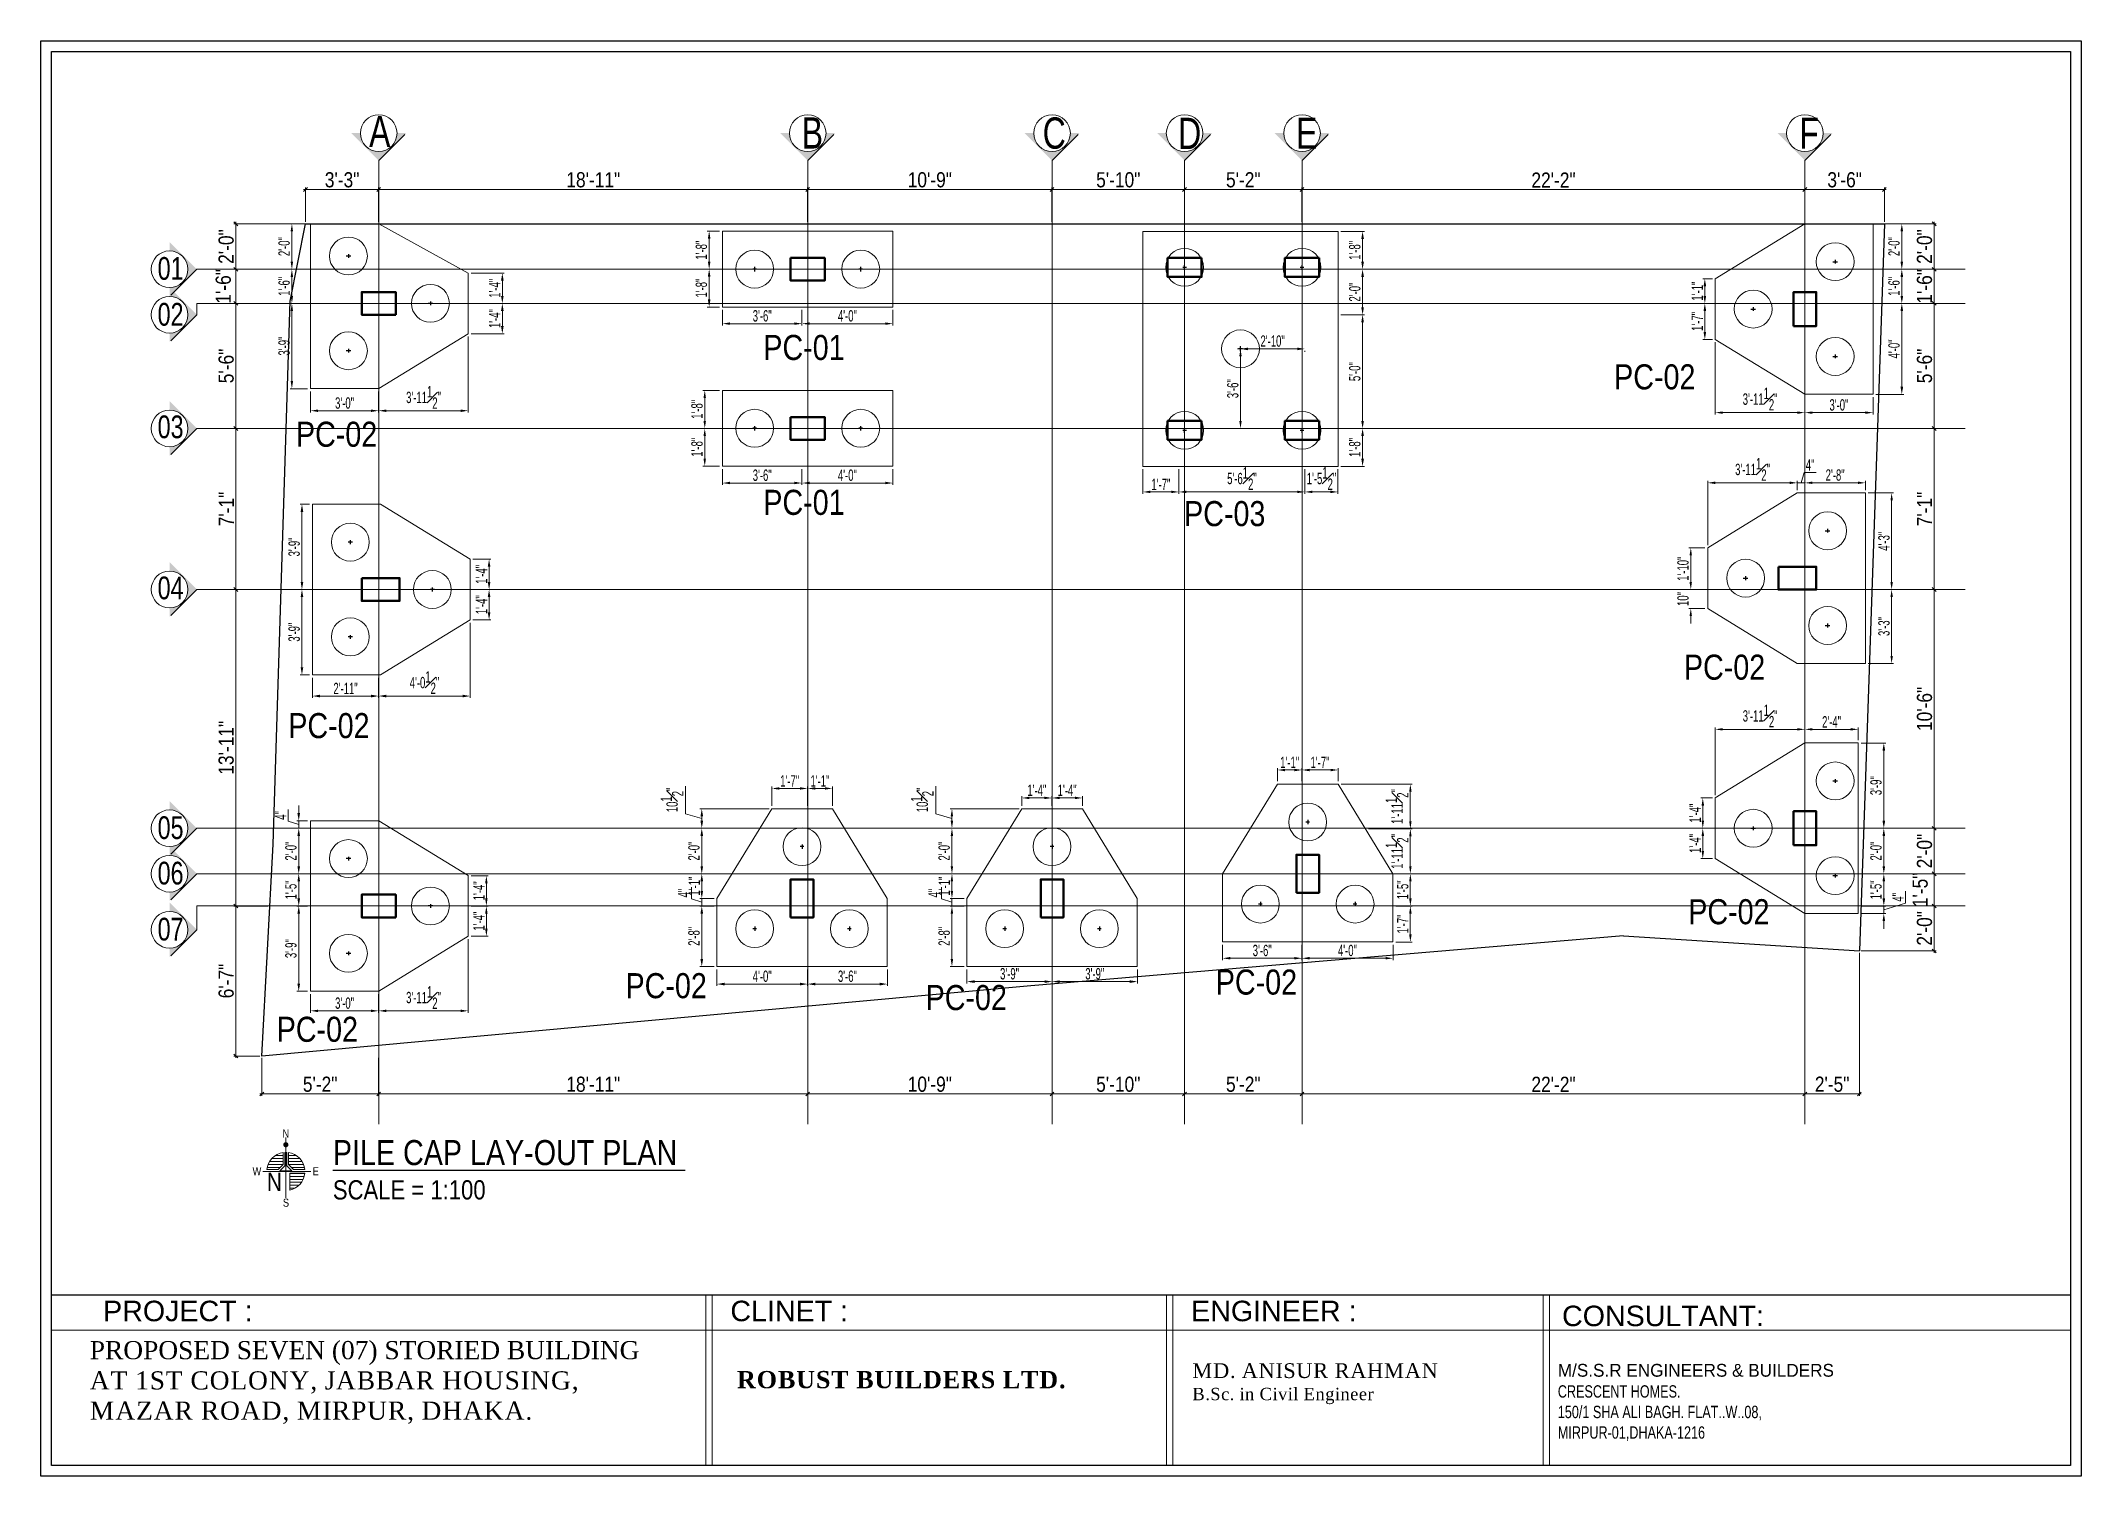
# Model space of a CAD drawing. Extents: x 52891 to 66536, y -48165 to -44533.
# Drawn here: x 54893 to 55971, y -47071 to -46313 of the extents above; entities that cross this region are included whole.
import ezdxf
from ezdxf.enums import TextEntityAlignment as Align

# ---------------------------------------------------------------- set-up
doc = ezdxf.new("R2010")
doc.units = 0
doc.header["$MEASUREMENT"] = 0
doc.header["$PDMODE"] = 3
doc.layers.get('DEFPOINTS').update_dxf_attribs({"lineweight": 13})
for name, color, linetype, lineweight in [('1-PILE', 173, 'Continuous', 20), ('1-TEXT', 212, 'Continuous', 25), ('COLUMN-1', 1, 'Continuous', 50), ('DIMEN', 8, 'Continuous', 13), ('line', 7, 'Continuous', 15), ('NORTH_DER', 7, 'Continuous', 13), ('PILE CAP', 183, 'Continuous', 15), ('TEXT', 7, 'Continuous', 13), ('TREE', 84, 'Continuous', 13), ('WALL', 7, 'Continuous', 30)]:
    doc.layers.add(name, color=color, linetype=linetype, lineweight=lineweight)
doc.layers.add('Layer1', color=174, linetype='Continuous')
doc.styles.add('Arial', font='arial.ttf')
doc.styles.add('Dimtext', font='ARIALN.TTF')
doc.styles.add('NEW', font='swissck.ttf')
doc.styles.add('ROMAN_SIMPLEX', font='swisscl.ttf')
doc.styles.get("Standard").update_dxf_attribs({"font": 'arial.ttf', "width": 0.6, "height": 6})
doc.styles.add('STYLE4', font='swissc.ttf')
doc.dimstyles.new('1-4', dxfattribs={"dimtxt": 6, "dimasz": 4, "dimexe": 1, "dimexo": 1.5, "dimgap": 1, "dimtad": 1, "dimdec": 1, "dimzin": 3, "dimdsep": 46, "dimlunit": 4, "dimtxsty": 'Standard', "dimcen": 0.09, "dimdle": 4, "dimclrd": 252, "dimclre": 252, "dimclrt": 7, "dimadec": 0, "dimazin": 0, "dimtfac": 1, "dimtdec": 1, "dimtofl": 0, "dimtmove": 1, "dimatfit": 3, "dimfxl": 2, "dimfrac": 1, "dimtolj": 1, "dimtzin": 0, "dimlwd": 9, "dimlwe": 9, "dimarcsym": 0})
doc.dimstyles.new('Dim4', dxfattribs={"dimtxt": 8, "dimasz": 2, "dimexe": 1, "dimexo": 1, "dimgap": 1, "dimtad": 1, "dimdec": 0, "dimzin": 3, "dimdsep": 46, "dimlunit": 4, "dimtxsty": 'Dimtext', "dimblk": 'OBLIQUE', "dimcen": 2, "dimdle": 1, "dimclrd": 256, "dimclre": 256, "dimclrt": 3, "dimadec": 0, "dimazin": 1, "dimtm": 1e-09, "dimtfac": 1, "dimtdec": 0, "dimtofl": 0, "dimtmove": 2, "dimatfit": 3, "dimldrblk": 'OBLIQUE', "dimfxl": 6, "dimfrac": 2, "dimtolj": 1, "dimtzin": 0, "dimlwd": -1, "dimlwe": -1, "dimarcsym": 0})

msp = doc.modelspace()

# ---------------------------------------------------------------- texts
at = {"layer": '1-TEXT', "style": 'NEW'}
for s, height, p in [('%%UPILE CAP LAY-OUT PLAN ', 13.2237, (55047.62, -46906.64)), ('SCALE = 1:100   ', 10.1721, (55047.62, -46924.77))]:
    msp.add_text(s, height=height, dxfattribs=at).set_placement(p)
at = {"layer": '1-TEXT', "char_height": 13.224, "width": 35.7213, "attachment_point": 1, "style": 'NEW'}
for s, insert in [('PC-01', (55274.89, -46468.52)), ('PC-02', (55724.1, -46484.04)), ('PC-02', (55028.13, -46514.33)), ('PC-01', (55274.89, -46550.27)), ('PC-03', (55497.04, -46556.21)), ('PC-02', (55760.95, -46637.24)), ('PC-02', (55024.09, -46668.09)), ('PC-02', (55763.25, -46766.3)), ('PC-02', (55202.15, -46805.33)), ('PC-02', (55513.79, -46803.43)), ('PC-02', (55360.58, -46811.6)), ('PC-02', (55017.97, -46828.35))]:
    msp.add_mtext(s, dxfattribs=dict(at, insert=insert))
at = {"layer": 'NORTH_DER', "style": 'STYLE4'}
for s, height, p in [('N', 4.29, (55022.79, -46889.97)), ('W', 4.29, (55007.53, -46909.87)), ('N', 9.66, (55016.73, -46915.42)), ('E', 4.29, (55038.57, -46909.9)), ('S', 4.29, (55022.88, -46926.46))]:
    msp.add_text(s, height=height, dxfattribs=at).set_placement(p, align=Align.MIDDLE_CENTER)
at = {"layer": 'TEXT', "lineweight": 18, "width": 278.5304, "attachment_point": 1, "style": 'ROMAN_SIMPLEX'}
for s, insert, char_height in [('A', (55066.74, -46352.95), 16.49), ('B', (55295.12, -46353.68), 16.49), ('C', (55422.39, -46353.75), 16.49), ('D', (55493.88, -46353.92), 16.49), ('E', (55556.21, -46353.83), 16.49), ('F', (55821.85, -46353.83), 16.49), ('01', (54955.1, -46427.44), 12), ('02', (54955.1, -46451.64), 12), ('03', (54955.1, -46511.03), 12), ('04', (54955.1, -46596.03), 12), ('05', (54955.1, -46722.55), 12), ('06', (54955.1, -46746.55), 12), ('07', (54955.1, -46776.11), 12)]:
    msp.add_mtext(s, dxfattribs=dict(at, insert=insert, char_height=char_height))

# ---------------------------------------------------------------- blocks, each defined once
blk = doc.blocks.new('_Oblique')
at = {"layer": 'WALL', "color": 0, "lineweight": -2}
blk.add_line((-0.5, -0.5), (0.5, 0.5), dxfattribs=at)
blk = doc.blocks.new('*D1468')
at = {"layer": 'DEFPOINTS', "color": 0}
for p in [(55071.8, -46391.8), (55033.2, -46409.9), (55071.8, -46409.9)]:
    blk.add_point(p, dxfattribs=at)
at = {"layer": 'line'}
for p, q in [((55032.2, -46391.8), (55072.8, -46391.8)), ((55033.2, -46408.9), (55033.2, -46390.8)), ((55071.8, -46408.9), (55071.8, -46390.8))]:
    blk.add_line(p, q, dxfattribs=at)
at = {"layer": 'line', "xscale": 2, "yscale": 2, "zscale": 2, "rotation": 180}
blk.add_blockref('_Oblique', (55033.2, -46391.8), dxfattribs=at)
at = {"layer": 'line', "xscale": 2, "yscale": 2, "zscale": 2}
blk.add_blockref('_Oblique', (55071.8, -46391.8), dxfattribs=at)
at = {"layer": 'line', "color": 3, "insert": (55052.5, -46386.7), "char_height": 8, "attachment_point": 5, "style": 'Dimtext'}
blk.add_mtext('\\A1;3\'-3"', dxfattribs=at)
blk = doc.blocks.new('*D1469')
at = {"layer": 'DEFPOINTS', "color": 0}
for p in [(55298.3, -46391.8), (55071.8, -46409.9), (55298.3, -46409.9)]:
    blk.add_point(p, dxfattribs=at)
at = {"layer": 'line'}
for p, q in [((55070.8, -46391.8), (55299.3, -46391.8)), ((55071.8, -46408.9), (55071.8, -46390.8)), ((55298.3, -46408.9), (55298.3, -46390.8))]:
    blk.add_line(p, q, dxfattribs=at)
at = {"layer": 'line', "xscale": 2, "yscale": 2, "zscale": 2, "rotation": 180}
blk.add_blockref('_Oblique', (55071.8, -46391.8), dxfattribs=at)
at = {"layer": 'line', "xscale": 2, "yscale": 2, "zscale": 2}
blk.add_blockref('_Oblique', (55298.3, -46391.8), dxfattribs=at)
at = {"layer": 'line', "color": 3, "insert": (55185.1, -46386.7), "char_height": 8, "attachment_point": 5, "style": 'Dimtext'}
blk.add_mtext('\\A1;18\'-11"', dxfattribs=at)
blk = doc.blocks.new('*D1470')
at = {"layer": 'DEFPOINTS', "color": 0}
for p in [(55427.3, -46391.8), (55298.3, -46409.9), (55427.3, -46409.9)]:
    blk.add_point(p, dxfattribs=at)
at = {"layer": 'line'}
for p, q in [((55297.3, -46391.8), (55428.3, -46391.8)), ((55298.3, -46408.9), (55298.3, -46390.8)), ((55427.3, -46408.9), (55427.3, -46390.8))]:
    blk.add_line(p, q, dxfattribs=at)
at = {"layer": 'line', "xscale": 2, "yscale": 2, "zscale": 2, "rotation": 180}
blk.add_blockref('_Oblique', (55298.3, -46391.8), dxfattribs=at)
at = {"layer": 'line', "xscale": 2, "yscale": 2, "zscale": 2}
blk.add_blockref('_Oblique', (55427.3, -46391.8), dxfattribs=at)
at = {"layer": 'line', "color": 3, "insert": (55362.8, -46386.7), "char_height": 8, "attachment_point": 5, "style": 'Dimtext'}
blk.add_mtext('\\A1;10\'-9"', dxfattribs=at)
blk = doc.blocks.new('*D1471')
at = {"layer": 'DEFPOINTS', "color": 0}
for p in [(55497.3, -46391.8), (55427.3, -46409.9), (55497.3, -46409.9)]:
    blk.add_point(p, dxfattribs=at)
at = {"layer": 'line'}
for p, q in [((55426.3, -46391.8), (55498.3, -46391.8)), ((55427.3, -46408.9), (55427.3, -46390.8)), ((55497.3, -46408.9), (55497.3, -46390.8))]:
    blk.add_line(p, q, dxfattribs=at)
at = {"layer": 'line', "xscale": 2, "yscale": 2, "zscale": 2, "rotation": 180}
blk.add_blockref('_Oblique', (55427.3, -46391.8), dxfattribs=at)
at = {"layer": 'line', "xscale": 2, "yscale": 2, "zscale": 2}
blk.add_blockref('_Oblique', (55497.3, -46391.8), dxfattribs=at)
at = {"layer": 'line', "color": 3, "insert": (55462.3, -46386.7), "char_height": 8, "attachment_point": 5, "style": 'Dimtext'}
blk.add_mtext('\\A1;5\'-10"', dxfattribs=at)
blk = doc.blocks.new('*D1472')
at = {"layer": 'DEFPOINTS', "color": 0}
for p in [(55559.3, -46391.8), (55497.3, -46409.9), (55559.3, -46409.9)]:
    blk.add_point(p, dxfattribs=at)
at = {"layer": 'line'}
for p, q in [((55496.3, -46391.8), (55560.3, -46391.8)), ((55497.3, -46408.9), (55497.3, -46390.8)), ((55559.3, -46408.9), (55559.3, -46390.8))]:
    blk.add_line(p, q, dxfattribs=at)
at = {"layer": 'line', "xscale": 2, "yscale": 2, "zscale": 2, "rotation": 180}
blk.add_blockref('_Oblique', (55497.3, -46391.8), dxfattribs=at)
at = {"layer": 'line', "xscale": 2, "yscale": 2, "zscale": 2}
blk.add_blockref('_Oblique', (55559.3, -46391.8), dxfattribs=at)
at = {"layer": 'line', "color": 3, "insert": (55528.3, -46386.7), "char_height": 8, "attachment_point": 5, "style": 'Dimtext'}
blk.add_mtext('\\A1;5\'-2"', dxfattribs=at)
blk = doc.blocks.new('*D1473')
at = {"layer": 'DEFPOINTS', "color": 0}
for p in [(55824.8, -46391.8), (55559.3, -46409.9), (55824.8, -46409.9)]:
    blk.add_point(p, dxfattribs=at)
at = {"layer": 'line'}
for p, q in [((55558.3, -46391.8), (55825.8, -46391.8)), ((55559.3, -46408.9), (55559.3, -46390.8)), ((55824.8, -46408.9), (55824.8, -46390.8))]:
    blk.add_line(p, q, dxfattribs=at)
at = {"layer": 'line', "xscale": 2, "yscale": 2, "zscale": 2, "rotation": 180}
blk.add_blockref('_Oblique', (55559.3, -46391.8), dxfattribs=at)
at = {"layer": 'line', "xscale": 2, "yscale": 2, "zscale": 2}
blk.add_blockref('_Oblique', (55824.8, -46391.8), dxfattribs=at)
at = {"layer": 'line', "color": 3, "insert": (55692.1, -46386.8), "char_height": 8, "attachment_point": 5, "style": 'Dimtext'}
blk.add_mtext('\\A1;22\'-2"', dxfattribs=at)
blk = doc.blocks.new('*D1474')
at = {"layer": 'DEFPOINTS', "color": 0}
for p in [(55866.8, -46391.8), (55824.8, -46409.9), (55866.8, -46409.9)]:
    blk.add_point(p, dxfattribs=at)
at = {"layer": 'line'}
for p, q in [((55823.8, -46391.8), (55867.8, -46391.8)), ((55824.8, -46408.9), (55824.8, -46390.8)), ((55866.8, -46408.9), (55866.8, -46390.8))]:
    blk.add_line(p, q, dxfattribs=at)
at = {"layer": 'line', "xscale": 2, "yscale": 2, "zscale": 2, "rotation": 180}
blk.add_blockref('_Oblique', (55824.8, -46391.8), dxfattribs=at)
at = {"layer": 'line', "xscale": 2, "yscale": 2, "zscale": 2}
blk.add_blockref('_Oblique', (55866.8, -46391.8), dxfattribs=at)
at = {"layer": 'line', "color": 3, "insert": (55845.8, -46386.7), "char_height": 8, "attachment_point": 5, "style": 'Dimtext'}
blk.add_mtext('\\A1;3\'-6"', dxfattribs=at)
blk = doc.blocks.new('*D1475')
at = {"layer": 'DEFPOINTS', "color": 0}
for p in [(55033.2, -46409.9), (54996.4, -46433.9), (55033.2, -46433.9)]:
    blk.add_point(p, dxfattribs=at)
at = {"layer": 'line'}
for p, q in [((54996.4, -46408.9), (54996.4, -46434.9)), ((55032.2, -46409.9), (54995.4, -46409.9)), ((55032.2, -46433.9), (54995.4, -46433.9))]:
    blk.add_line(p, q, dxfattribs=at)
at = {"layer": 'line', "xscale": 2, "yscale": 2, "zscale": 2}
for p, rotation in [((54996.4, -46409.9), 90), ((54996.4, -46433.9), 270)]:
    blk.add_blockref('_Oblique', p, dxfattribs=dict(at, rotation=rotation))
at = {"layer": 'line', "color": 3, "insert": (54991.3, -46421.9), "char_height": 8, "attachment_point": 5, "rotation": 90, "style": 'Dimtext'}
blk.add_mtext('\\A1;2\'-0"', dxfattribs=at)
blk = doc.blocks.new('*D1476')
at = {"layer": 'DEFPOINTS', "color": 0}
for p in [(55033.2, -46433.9), (54996.4, -46451.9), (54996.4, -46451.9)]:
    blk.add_point(p, dxfattribs=at)
at = {"layer": 'line'}
for p, q in [((55032.2, -46433.9), (54995.4, -46433.9)), ((54996.4, -46432.9), (54996.4, -46452.9))]:
    blk.add_line(p, q, dxfattribs=at)
at = {"layer": 'line', "xscale": 2, "yscale": 2, "zscale": 2}
for p, rotation in [((54996.4, -46433.9), 90), ((54996.4, -46451.9), 270)]:
    blk.add_blockref('_Oblique', p, dxfattribs=dict(at, rotation=rotation))
at = {"layer": 'line', "color": 3, "insert": (54989.8, -46442.9), "char_height": 8, "attachment_point": 5, "rotation": 90, "style": 'Dimtext'}
blk.add_mtext('\\A1;1\'-6"', dxfattribs=at)
blk = doc.blocks.new('*D1477')
at = {"layer": 'DEFPOINTS', "color": 0}
for p in [(54996.4, -46451.9), (54996.4, -46517.9), (54996.4, -46517.9)]:
    blk.add_point(p, dxfattribs=at)
at = {"layer": 'line'}
blk.add_line((54996.4, -46450.9), (54996.4, -46518.9), dxfattribs=at)
at = {"layer": 'line', "xscale": 2, "yscale": 2, "zscale": 2}
for p, rotation in [((54996.4, -46451.9), 90), ((54996.4, -46517.9), 270)]:
    blk.add_blockref('_Oblique', p, dxfattribs=dict(at, rotation=rotation))
at = {"layer": 'line', "color": 3, "insert": (54991.3, -46484.9), "char_height": 8, "attachment_point": 5, "rotation": 90, "style": 'Dimtext'}
blk.add_mtext('\\A1;5\'-6"', dxfattribs=at)
blk = doc.blocks.new('*D1478')
at = {"layer": 'DEFPOINTS', "color": 0}
for p in [(54996.4, -46517.9), (54996.4, -46602.9), (54996.4, -46602.9)]:
    blk.add_point(p, dxfattribs=at)
at = {"layer": 'line'}
blk.add_line((54996.4, -46516.9), (54996.4, -46603.9), dxfattribs=at)
at = {"layer": 'line', "xscale": 2, "yscale": 2, "zscale": 2}
for p, rotation in [((54996.4, -46517.9), 90), ((54996.4, -46602.9), 270)]:
    blk.add_blockref('_Oblique', p, dxfattribs=dict(at, rotation=rotation))
at = {"layer": 'line', "color": 3, "insert": (54991.4, -46560.4), "char_height": 8, "attachment_point": 5, "rotation": 90, "style": 'Dimtext'}
blk.add_mtext('\\A1;7\'-1"', dxfattribs=at)
blk = doc.blocks.new('*D1479')
at = {"layer": 'DEFPOINTS', "color": 0}
for p in [(54996.4, -46602.9), (54996.4, -46769.9), (55014.3, -46769.9)]:
    blk.add_point(p, dxfattribs=at)
at = {"layer": 'line'}
for p, q in [((54996.4, -46601.9), (54996.4, -46770.9)), ((55013.3, -46769.9), (54995.4, -46769.9))]:
    blk.add_line(p, q, dxfattribs=at)
at = {"layer": 'line', "xscale": 2, "yscale": 2, "zscale": 2}
for p, rotation in [((54996.4, -46602.9), 90), ((54996.4, -46769.9), 270)]:
    blk.add_blockref('_Oblique', p, dxfattribs=dict(at, rotation=rotation))
at = {"layer": 'line', "color": 3, "insert": (54991.3, -46686.4), "char_height": 8, "attachment_point": 5, "rotation": 90, "style": 'Dimtext'}
blk.add_mtext('\\A1;13\'-11"', dxfattribs=at)
blk = doc.blocks.new('*D1480')
at = {"layer": 'DEFPOINTS', "color": 0}
for p in [(55014.3, -46769.9), (54996.4, -46849.1), (55010.1, -46849.1)]:
    blk.add_point(p, dxfattribs=at)
at = {"layer": 'line'}
for p, q in [((55013.3, -46769.9), (54995.4, -46769.9)), ((54996.4, -46768.9), (54996.4, -46850.1)), ((55009.1, -46849.1), (54995.4, -46849.1))]:
    blk.add_line(p, q, dxfattribs=at)
at = {"layer": 'line', "xscale": 2, "yscale": 2, "zscale": 2}
for p, rotation in [((54996.4, -46769.9), 90), ((54996.4, -46849.1), 270)]:
    blk.add_blockref('_Oblique', p, dxfattribs=dict(at, rotation=rotation))
at = {"layer": 'line', "color": 3, "insert": (54991.3, -46809.5), "char_height": 8, "attachment_point": 5, "rotation": 90, "style": 'Dimtext'}
blk.add_mtext('\\A1;6\'-7"', dxfattribs=at)
blk = doc.blocks.new('*D1453')
at = {"layer": 'DEFPOINTS', "color": 0}
for p in [(55010.1, -46849.1), (55071.8, -46849.1), (55071.8, -46869.1)]:
    blk.add_point(p, dxfattribs=at)
at = {"layer": 'line'}
for p, q in [((55010.1, -46850.1), (55010.1, -46870.1)), ((55071.8, -46850.1), (55071.8, -46870.1)), ((55009.1, -46869.1), (55072.8, -46869.1))]:
    blk.add_line(p, q, dxfattribs=at)
at = {"layer": 'line', "xscale": 2, "yscale": 2, "zscale": 2, "rotation": 180}
blk.add_blockref('_Oblique', (55010.1, -46869.1), dxfattribs=at)
at = {"layer": 'line', "xscale": 2, "yscale": 2, "zscale": 2}
blk.add_blockref('_Oblique', (55071.8, -46869.1), dxfattribs=at)
at = {"layer": 'line', "color": 3, "insert": (55040.9, -46864), "char_height": 8, "attachment_point": 5, "style": 'Dimtext'}
blk.add_mtext('\\A1;5\'-2"', dxfattribs=at)
blk = doc.blocks.new('*D1454')
at = {"layer": 'DEFPOINTS', "color": 0}
for p in [(55071.8, -46849.1), (55298.3, -46869.1), (55298.3, -46869.1)]:
    blk.add_point(p, dxfattribs=at)
at = {"layer": 'line'}
for p, q in [((55071.8, -46850.1), (55071.8, -46870.1)), ((55070.8, -46869.1), (55299.3, -46869.1))]:
    blk.add_line(p, q, dxfattribs=at)
at = {"layer": 'line', "xscale": 2, "yscale": 2, "zscale": 2, "rotation": 180}
blk.add_blockref('_Oblique', (55071.8, -46869.1), dxfattribs=at)
at = {"layer": 'line', "xscale": 2, "yscale": 2, "zscale": 2}
blk.add_blockref('_Oblique', (55298.3, -46869.1), dxfattribs=at)
at = {"layer": 'line', "color": 3, "insert": (55185.1, -46864), "char_height": 8, "attachment_point": 5, "style": 'Dimtext'}
blk.add_mtext('\\A1;18\'-11"', dxfattribs=at)
blk = doc.blocks.new('*D1455')
at = {"layer": 'DEFPOINTS', "color": 0}
for p in [(55298.3, -46869.1), (55427.3, -46869.1), (55427.3, -46869.1)]:
    blk.add_point(p, dxfattribs=at)
at = {"layer": 'line'}
blk.add_line((55297.3, -46869.1), (55428.3, -46869.1), dxfattribs=at)
at = {"layer": 'line', "xscale": 2, "yscale": 2, "zscale": 2, "rotation": 180}
blk.add_blockref('_Oblique', (55298.3, -46869.1), dxfattribs=at)
at = {"layer": 'line', "xscale": 2, "yscale": 2, "zscale": 2}
blk.add_blockref('_Oblique', (55427.3, -46869.1), dxfattribs=at)
at = {"layer": 'line', "color": 3, "insert": (55362.8, -46864), "char_height": 8, "attachment_point": 5, "style": 'Dimtext'}
blk.add_mtext('\\A1;10\'-9"', dxfattribs=at)
blk = doc.blocks.new('*D1456')
at = {"layer": 'DEFPOINTS', "color": 0}
for p in [(55427.3, -46869.1), (55497.3, -46869.1), (55497.3, -46869.1)]:
    blk.add_point(p, dxfattribs=at)
at = {"layer": 'line'}
blk.add_line((55426.3, -46869.1), (55498.3, -46869.1), dxfattribs=at)
at = {"layer": 'line', "xscale": 2, "yscale": 2, "zscale": 2, "rotation": 180}
blk.add_blockref('_Oblique', (55427.3, -46869.1), dxfattribs=at)
at = {"layer": 'line', "xscale": 2, "yscale": 2, "zscale": 2}
blk.add_blockref('_Oblique', (55497.3, -46869.1), dxfattribs=at)
at = {"layer": 'line', "color": 3, "insert": (55462.3, -46864), "char_height": 8, "attachment_point": 5, "style": 'Dimtext'}
blk.add_mtext('\\A1;5\'-10"', dxfattribs=at)
blk = doc.blocks.new('*D1457')
at = {"layer": 'DEFPOINTS', "color": 0}
for p in [(55497.3, -46869.1), (55559.3, -46869.1), (55559.3, -46869.1)]:
    blk.add_point(p, dxfattribs=at)
at = {"layer": 'line'}
blk.add_line((55496.3, -46869.1), (55560.3, -46869.1), dxfattribs=at)
at = {"layer": 'line', "xscale": 2, "yscale": 2, "zscale": 2, "rotation": 180}
blk.add_blockref('_Oblique', (55497.3, -46869.1), dxfattribs=at)
at = {"layer": 'line', "xscale": 2, "yscale": 2, "zscale": 2}
blk.add_blockref('_Oblique', (55559.3, -46869.1), dxfattribs=at)
at = {"layer": 'line', "color": 3, "insert": (55528.3, -46864), "char_height": 8, "attachment_point": 5, "style": 'Dimtext'}
blk.add_mtext('\\A1;5\'-2"', dxfattribs=at)
blk = doc.blocks.new('*D1458')
at = {"layer": 'DEFPOINTS', "color": 0}
for p in [(55559.3, -46869.1), (55824.8, -46869.1), (55824.8, -46869.1)]:
    blk.add_point(p, dxfattribs=at)
at = {"layer": 'line'}
blk.add_line((55558.3, -46869.1), (55825.8, -46869.1), dxfattribs=at)
at = {"layer": 'line', "xscale": 2, "yscale": 2, "zscale": 2, "rotation": 180}
blk.add_blockref('_Oblique', (55559.3, -46869.1), dxfattribs=at)
at = {"layer": 'line', "xscale": 2, "yscale": 2, "zscale": 2}
blk.add_blockref('_Oblique', (55824.8, -46869.1), dxfattribs=at)
at = {"layer": 'line', "color": 3, "insert": (55692.1, -46864), "char_height": 8, "attachment_point": 5, "style": 'Dimtext'}
blk.add_mtext('\\A1;22\'-2"', dxfattribs=at)
blk = doc.blocks.new('*D1459')
at = {"layer": 'DEFPOINTS', "color": 0}
for p in [(55853.6, -46793.6), (55824.8, -46869.1), (55853.6, -46869.1)]:
    blk.add_point(p, dxfattribs=at)
at = {"layer": 'line'}
for p, q in [((55853.6, -46794.6), (55853.6, -46870.1)), ((55823.8, -46869.1), (55854.6, -46869.1))]:
    blk.add_line(p, q, dxfattribs=at)
at = {"layer": 'line', "xscale": 2, "yscale": 2, "zscale": 2, "rotation": 180}
blk.add_blockref('_Oblique', (55824.8, -46869.1), dxfattribs=at)
at = {"layer": 'line', "xscale": 2, "yscale": 2, "zscale": 2}
blk.add_blockref('_Oblique', (55853.6, -46869.1), dxfattribs=at)
at = {"layer": 'line', "color": 3, "insert": (55839.2, -46864), "char_height": 8, "attachment_point": 5, "style": 'Dimtext'}
blk.add_mtext('\\A1;2\'-5"', dxfattribs=at)
blk = doc.blocks.new('*D1460')
at = {"layer": 'DEFPOINTS', "color": 0}
for p in [(55866.8, -46409.9), (55866.8, -46433.9), (55893.1, -46433.9)]:
    blk.add_point(p, dxfattribs=at)
at = {"layer": 'line'}
for p, q in [((55893.1, -46408.9), (55893.1, -46434.9)), ((55867.8, -46409.9), (55894.1, -46409.9)), ((55867.8, -46433.9), (55894.1, -46433.9))]:
    blk.add_line(p, q, dxfattribs=at)
at = {"layer": 'line', "xscale": 2, "yscale": 2, "zscale": 2}
for p, rotation in [((55893.1, -46409.9), 90), ((55893.1, -46433.9), 270)]:
    blk.add_blockref('_Oblique', p, dxfattribs=dict(at, rotation=rotation))
at = {"layer": 'line', "color": 3, "insert": (55888, -46421.9), "char_height": 8, "attachment_point": 5, "rotation": 90, "style": 'Dimtext'}
blk.add_mtext('\\A1;2\'-0"', dxfattribs=at)
blk = doc.blocks.new('*D1461')
at = {"layer": 'DEFPOINTS', "color": 0}
for p in [(55866.8, -46433.9), (55893.1, -46451.9), (55893.1, -46451.9)]:
    blk.add_point(p, dxfattribs=at)
at = {"layer": 'line'}
for p, q in [((55867.8, -46433.9), (55894.1, -46433.9)), ((55893.1, -46432.9), (55893.1, -46452.9))]:
    blk.add_line(p, q, dxfattribs=at)
at = {"layer": 'line', "xscale": 2, "yscale": 2, "zscale": 2}
for p, rotation in [((55893.1, -46433.9), 90), ((55893.1, -46451.9), 270)]:
    blk.add_blockref('_Oblique', p, dxfattribs=dict(at, rotation=rotation))
at = {"layer": 'line', "color": 3, "insert": (55888, -46442.9), "char_height": 8, "attachment_point": 5, "rotation": 90, "style": 'Dimtext'}
blk.add_mtext('\\A1;1\'-6"', dxfattribs=at)
blk = doc.blocks.new('*D1462')
at = {"layer": 'DEFPOINTS', "color": 0}
for p in [(55893.1, -46451.9), (55893.1, -46517.9), (55893.1, -46517.9)]:
    blk.add_point(p, dxfattribs=at)
at = {"layer": 'line'}
blk.add_line((55893.1, -46450.9), (55893.1, -46518.9), dxfattribs=at)
at = {"layer": 'line', "xscale": 2, "yscale": 2, "zscale": 2}
for p, rotation in [((55893.1, -46451.9), 90), ((55893.1, -46517.9), 270)]:
    blk.add_blockref('_Oblique', p, dxfattribs=dict(at, rotation=rotation))
at = {"layer": 'line', "color": 3, "insert": (55888, -46484.9), "char_height": 8, "attachment_point": 5, "rotation": 90, "style": 'Dimtext'}
blk.add_mtext('\\A1;5\'-6"', dxfattribs=at)
blk = doc.blocks.new('*D1463')
at = {"layer": 'DEFPOINTS', "color": 0}
for p in [(55893.1, -46517.9), (55893.1, -46602.9), (55893.1, -46602.9)]:
    blk.add_point(p, dxfattribs=at)
at = {"layer": 'line'}
blk.add_line((55893.1, -46516.9), (55893.1, -46603.9), dxfattribs=at)
at = {"layer": 'line', "xscale": 2, "yscale": 2, "zscale": 2}
for p, rotation in [((55893.1, -46517.9), 90), ((55893.1, -46602.9), 270)]:
    blk.add_blockref('_Oblique', p, dxfattribs=dict(at, rotation=rotation))
at = {"layer": 'line', "color": 3, "insert": (55888, -46560.4), "char_height": 8, "attachment_point": 5, "rotation": 90, "style": 'Dimtext'}
blk.add_mtext('\\A1;7\'-1"', dxfattribs=at)
blk = doc.blocks.new('*D1464')
at = {"layer": 'DEFPOINTS', "color": 0}
for p in [(55893.1, -46602.9), (55893.1, -46728.9), (55893.1, -46728.9)]:
    blk.add_point(p, dxfattribs=at)
at = {"layer": 'line'}
blk.add_line((55893.1, -46601.9), (55893.1, -46729.9), dxfattribs=at)
at = {"layer": 'line', "xscale": 2, "yscale": 2, "zscale": 2}
for p, rotation in [((55893.1, -46602.9), 90), ((55893.1, -46728.9), 270)]:
    blk.add_blockref('_Oblique', p, dxfattribs=dict(at, rotation=rotation))
at = {"layer": 'line', "color": 3, "insert": (55888, -46665.9), "char_height": 8, "attachment_point": 5, "rotation": 90, "style": 'Dimtext'}
blk.add_mtext('\\A1;10\'-6"', dxfattribs=at)
blk = doc.blocks.new('*D1465')
at = {"layer": 'DEFPOINTS', "color": 0}
for p in [(55893.1, -46728.9), (55893.1, -46752.9), (55893.1, -46752.9)]:
    blk.add_point(p, dxfattribs=at)
at = {"layer": 'line'}
blk.add_line((55893.1, -46727.9), (55893.1, -46753.9), dxfattribs=at)
at = {"layer": 'line', "xscale": 2, "yscale": 2, "zscale": 2}
for p, rotation in [((55893.1, -46728.9), 90), ((55893.1, -46752.9), 270)]:
    blk.add_blockref('_Oblique', p, dxfattribs=dict(at, rotation=rotation))
at = {"layer": 'line', "color": 3, "insert": (55888, -46740.9), "char_height": 8, "attachment_point": 5, "rotation": 90, "style": 'Dimtext'}
blk.add_mtext('\\A1;2\'-0"', dxfattribs=at)
blk = doc.blocks.new('*D1466')
at = {"layer": 'DEFPOINTS', "color": 0}
for p in [(55893.1, -46752.9), (55893.1, -46769.9), (55893.1, -46769.9)]:
    blk.add_point(p, dxfattribs=at)
at = {"layer": 'line'}
blk.add_line((55893.1, -46751.9), (55893.1, -46770.9), dxfattribs=at)
at = {"layer": 'line', "xscale": 2, "yscale": 2, "zscale": 2}
for p, rotation in [((55893.1, -46752.9), 90), ((55893.1, -46769.9), 270)]:
    blk.add_blockref('_Oblique', p, dxfattribs=dict(at, rotation=rotation))
at = {"layer": 'line', "color": 3, "insert": (55885.7, -46761.4), "char_height": 8, "attachment_point": 5, "rotation": 90, "style": 'Dimtext'}
blk.add_mtext('\\A1;1\'-5"', dxfattribs=at)
blk = doc.blocks.new('*D1467')
at = {"layer": 'DEFPOINTS', "color": 0}
for p in [(55893.1, -46769.9), (55853.6, -46793.6), (55893.1, -46793.6)]:
    blk.add_point(p, dxfattribs=at)
at = {"layer": 'line'}
for p, q in [((55893.1, -46768.9), (55893.1, -46794.6)), ((55854.6, -46793.6), (55894.1, -46793.6))]:
    blk.add_line(p, q, dxfattribs=at)
at = {"layer": 'line', "xscale": 2, "yscale": 2, "zscale": 2}
for p, rotation in [((55893.1, -46769.9), 90), ((55893.1, -46793.6), 270)]:
    blk.add_blockref('_Oblique', p, dxfattribs=dict(at, rotation=rotation))
at = {"layer": 'line', "color": 3, "insert": (55888, -46781.7), "char_height": 8, "attachment_point": 5, "rotation": 90, "style": 'Dimtext'}
blk.add_mtext('\\A1;2\'-0"', dxfattribs=at)
blk = doc.blocks.new('*D1481')
at = {"layer": 'DEFPOINTS', "color": 0}
for p in [(55253.3, -46413.8), (55246.3, -46433.8), (55253.3, -46433.8)]:
    blk.add_point(p, dxfattribs=at)
at = {"layer": 'line', "color": 252, "linetype": 'Continuous', "lineweight": 9}
for p, q in [((55251.8, -46413.8), (55245.3, -46413.8)), ((55246.3, -46417.8), (55246.3, -46429.8)), ((55251.8, -46433.8), (55245.3, -46433.8))]:
    blk.add_line(p, q, dxfattribs=at)
at = {"layer": 'line', "color": 252}
for points in [[(55245.6, -46417.8), (55247, -46417.8), (55246.3, -46413.8)], [(55245.6, -46429.8), (55247, -46429.8), (55246.3, -46433.8)]]:
    blk.add_solid(points, dxfattribs=at)
at = {"layer": 'line', "color": 7, "insert": (55242.2, -46423.8), "char_height": 6, "attachment_point": 5, "rotation": 90}
blk.add_mtext('\\A1;1\'-8"', dxfattribs=at)
blk = doc.blocks.new('*D1482')
at = {"layer": 'DEFPOINTS', "color": 0}
for p in [(55253.3, -46433.8), (55246.3, -46453.8), (55253.3, -46453.8)]:
    blk.add_point(p, dxfattribs=at)
at = {"layer": 'line', "color": 252, "linetype": 'Continuous', "lineweight": 9}
for p, q in [((55251.8, -46433.8), (55245.3, -46433.8)), ((55246.3, -46437.8), (55246.3, -46449.8)), ((55251.8, -46453.8), (55245.3, -46453.8))]:
    blk.add_line(p, q, dxfattribs=at)
at = {"layer": 'line', "color": 252}
for points in [[(55245.6, -46437.8), (55247, -46437.8), (55246.3, -46433.8)], [(55245.6, -46449.8), (55247, -46449.8), (55246.3, -46453.8)]]:
    blk.add_solid(points, dxfattribs=at)
at = {"layer": 'line', "color": 7, "insert": (55242.2, -46443.8), "char_height": 6, "attachment_point": 5, "rotation": 90}
blk.add_mtext('\\A1;1\'-8"', dxfattribs=at)
blk = doc.blocks.new('*D1483')
at = {"layer": 'DEFPOINTS', "color": 0}
for p in [(55253.3, -46453.8), (55295.3, -46453.8), (55295.3, -46462.6)]:
    blk.add_point(p, dxfattribs=at)
at = {"layer": 'line', "color": 252, "linetype": 'Continuous', "lineweight": 9}
for p, q in [((55253.3, -46455.3), (55253.3, -46463.6)), ((55257.3, -46462.6), (55291.3, -46462.6)), ((55295.3, -46455.3), (55295.3, -46463.6))]:
    blk.add_line(p, q, dxfattribs=at)
at = {"layer": 'line', "color": 252}
for points in [[(55257.3, -46461.9), (55257.3, -46463.2), (55253.3, -46462.6)], [(55291.3, -46461.9), (55291.3, -46463.2), (55295.3, -46462.6)]]:
    blk.add_solid(points, dxfattribs=at)
at = {"layer": 'line', "color": 7, "insert": (55274.3, -46458.5), "char_height": 6, "attachment_point": 5}
blk.add_mtext('\\A1;3\'-6"', dxfattribs=at)
blk = doc.blocks.new('*D1484')
at = {"layer": 'DEFPOINTS', "color": 0}
for p in [(55295.3, -46453.8), (55343.3, -46453.8), (55343.3, -46462.6)]:
    blk.add_point(p, dxfattribs=at)
at = {"layer": 'line', "color": 252, "linetype": 'Continuous', "lineweight": 9}
for p, q in [((55295.3, -46455.3), (55295.3, -46463.6)), ((55299.3, -46462.6), (55339.3, -46462.6)), ((55343.3, -46455.3), (55343.3, -46463.6))]:
    blk.add_line(p, q, dxfattribs=at)
at = {"layer": 'line', "color": 252}
for points in [[(55299.3, -46461.9), (55299.3, -46463.2), (55295.3, -46462.6)], [(55339.3, -46461.9), (55339.3, -46463.2), (55343.3, -46462.6)]]:
    blk.add_solid(points, dxfattribs=at)
at = {"layer": 'line', "color": 7, "insert": (55319.3, -46458.5), "char_height": 6, "attachment_point": 5}
blk.add_mtext('\\A1;4\'-0"', dxfattribs=at)
blk = doc.blocks.new('*D1485')
at = {"layer": 'DEFPOINTS', "color": 0}
for p in [(55253.3, -46537.8), (55295.3, -46537.8), (55295.3, -46546.7)]:
    blk.add_point(p, dxfattribs=at)
at = {"layer": 'line', "color": 252, "linetype": 'Continuous', "lineweight": 9}
for p, q in [((55253.3, -46539.3), (55253.3, -46547.7)), ((55257.3, -46546.7), (55291.3, -46546.7)), ((55295.3, -46539.3), (55295.3, -46547.7))]:
    blk.add_line(p, q, dxfattribs=at)
at = {"layer": 'line', "color": 252}
for points in [[(55257.3, -46546), (55257.3, -46547.3), (55253.3, -46546.7)], [(55291.3, -46546), (55291.3, -46547.3), (55295.3, -46546.7)]]:
    blk.add_solid(points, dxfattribs=at)
at = {"layer": 'line', "color": 7, "insert": (55274.3, -46542.6), "char_height": 6, "attachment_point": 5}
blk.add_mtext('\\A1;3\'-6"', dxfattribs=at)
blk = doc.blocks.new('*D1486')
at = {"layer": 'DEFPOINTS', "color": 0}
for p in [(55295.3, -46537.8), (55343.3, -46537.8), (55343.3, -46546.7)]:
    blk.add_point(p, dxfattribs=at)
at = {"layer": 'line', "color": 252, "linetype": 'Continuous', "lineweight": 9}
for p, q in [((55295.3, -46539.3), (55295.3, -46547.7)), ((55299.3, -46546.7), (55339.3, -46546.7)), ((55343.3, -46539.3), (55343.3, -46547.7))]:
    blk.add_line(p, q, dxfattribs=at)
at = {"layer": 'line', "color": 252}
for points in [[(55299.3, -46546), (55299.3, -46547.3), (55295.3, -46546.7)], [(55339.3, -46546), (55339.3, -46547.3), (55343.3, -46546.7)]]:
    blk.add_solid(points, dxfattribs=at)
at = {"layer": 'line', "color": 7, "insert": (55319.3, -46542.6), "char_height": 6, "attachment_point": 5}
blk.add_mtext('\\A1;4\'-0"', dxfattribs=at)
blk = doc.blocks.new('*D1487')
at = {"layer": 'DEFPOINTS', "color": 0}
for p in [(55253.3, -46497.8), (55244, -46517.9), (55253.3, -46517.9)]:
    blk.add_point(p, dxfattribs=at)
at = {"layer": 'line', "color": 252, "linetype": 'Continuous', "lineweight": 9}
for p, q in [((55251.8, -46497.8), (55243, -46497.8)), ((55244, -46501.8), (55244, -46513.9)), ((55251.8, -46517.9), (55243, -46517.9))]:
    blk.add_line(p, q, dxfattribs=at)
at = {"layer": 'line', "color": 252}
for points in [[(55243.3, -46501.8), (55244.6, -46501.8), (55244, -46497.8)], [(55243.3, -46513.9), (55244.6, -46513.9), (55244, -46517.9)]]:
    blk.add_solid(points, dxfattribs=at)
at = {"layer": 'line', "color": 7, "insert": (55239.9, -46507.8), "char_height": 6, "attachment_point": 5, "rotation": 90}
blk.add_mtext('\\A1;1\'-8"', dxfattribs=at)
blk = doc.blocks.new('*D1488')
at = {"layer": 'DEFPOINTS', "color": 0}
for p in [(55253.3, -46517.9), (55244, -46537.8), (55253.3, -46537.8)]:
    blk.add_point(p, dxfattribs=at)
at = {"layer": 'line', "color": 252, "linetype": 'Continuous', "lineweight": 9}
for p, q in [((55251.8, -46517.9), (55243, -46517.9)), ((55244, -46521.9), (55244, -46533.8)), ((55251.8, -46537.8), (55243, -46537.8))]:
    blk.add_line(p, q, dxfattribs=at)
at = {"layer": 'line', "color": 252}
for points in [[(55243.3, -46521.9), (55244.6, -46521.9), (55244, -46517.9)], [(55243.3, -46533.8), (55244.6, -46533.8), (55244, -46537.8)]]:
    blk.add_solid(points, dxfattribs=at)
at = {"layer": 'line', "color": 7, "insert": (55239.9, -46527.8), "char_height": 6, "attachment_point": 5, "rotation": 90}
blk.add_mtext('\\A1;1\'-8"', dxfattribs=at)
blk = doc.blocks.new('*D1489')
at = {"layer": 'DEFPOINTS', "color": 0}
for p in [(55475.3, -46537.9), (55494.3, -46537.9), (55494.3, -46551.4)]:
    blk.add_point(p, dxfattribs=at)
at = {"layer": 'line', "color": 252, "linetype": 'Continuous', "lineweight": 9}
for p, q in [((55475.3, -46539.4), (55475.3, -46552.4)), ((55494.3, -46539.4), (55494.3, -46552.4)), ((55479.3, -46551.4), (55490.3, -46551.4))]:
    blk.add_line(p, q, dxfattribs=at)
at = {"layer": 'line', "color": 252}
for points in [[(55479.3, -46550.7), (55479.3, -46552), (55475.3, -46551.4)], [(55490.3, -46550.7), (55490.3, -46552), (55494.3, -46551.4)]]:
    blk.add_solid(points, dxfattribs=at)
at = {"layer": 'line', "color": 7, "insert": (55484.8, -46547.4), "char_height": 6, "attachment_point": 5}
blk.add_mtext('\\A1;1\'-7"', dxfattribs=at)
blk = doc.blocks.new('*D1490')
at = {"layer": 'DEFPOINTS', "color": 0}
for p in [(55494.3, -46537.9), (55560.8, -46537.9), (55560.8, -46551.4)]:
    blk.add_point(p, dxfattribs=at)
at = {"layer": 'line', "color": 252, "linetype": 'Continuous', "lineweight": 9}
for p, q in [((55494.3, -46539.4), (55494.3, -46552.4)), ((55560.8, -46539.4), (55560.8, -46552.4)), ((55498.3, -46551.4), (55556.8, -46551.4))]:
    blk.add_line(p, q, dxfattribs=at)
at = {"layer": 'line', "color": 252}
for points in [[(55498.3, -46550.7), (55498.3, -46552), (55494.3, -46551.4)], [(55556.8, -46550.7), (55556.8, -46552), (55560.8, -46551.4)]]:
    blk.add_solid(points, dxfattribs=at)
at = {"layer": 'line', "color": 7, "insert": (55527.6, -46544.3), "char_height": 6, "attachment_point": 5}
blk.add_mtext('\\A1;5\'-6{\\H1.000000x;\\S1#2;}"', dxfattribs=at)
blk = doc.blocks.new('*D1491')
at = {"layer": 'DEFPOINTS', "color": 0}
for p in [(55560.8, -46537.9), (55578.3, -46537.9), (55578.3, -46551.4)]:
    blk.add_point(p, dxfattribs=at)
at = {"layer": 'line', "color": 252, "linetype": 'Continuous', "lineweight": 9}
for p, q in [((55560.8, -46539.4), (55560.8, -46552.4)), ((55578.3, -46539.4), (55578.3, -46552.4)), ((55564.8, -46551.4), (55574.3, -46551.4))]:
    blk.add_line(p, q, dxfattribs=at)
at = {"layer": 'line', "color": 252}
for points in [[(55564.8, -46550.7), (55564.8, -46552), (55560.8, -46551.4)], [(55574.3, -46550.7), (55574.3, -46552), (55578.3, -46551.4)]]:
    blk.add_solid(points, dxfattribs=at)
at = {"layer": 'line', "color": 7, "insert": (55569.6, -46544.3), "char_height": 6, "attachment_point": 5}
blk.add_mtext('\\A1;1\'-5{\\H1.000000x;\\S1#2;}"', dxfattribs=at)
blk = doc.blocks.new('*D1492')
at = {"layer": 'DEFPOINTS', "color": 0}
for p in [(55578.3, -46413.9), (55578.3, -46433.9), (55591.3, -46433.9)]:
    blk.add_point(p, dxfattribs=at)
at = {"layer": 'line', "color": 252, "linetype": 'Continuous', "lineweight": 9}
for p, q in [((55579.8, -46413.9), (55592.3, -46413.9)), ((55591.3, -46417.9), (55591.3, -46429.9)), ((55579.8, -46433.9), (55592.3, -46433.9))]:
    blk.add_line(p, q, dxfattribs=at)
at = {"layer": 'line', "color": 252}
for points in [[(55590.6, -46417.9), (55592, -46417.9), (55591.3, -46413.9)], [(55590.6, -46429.9), (55592, -46429.9), (55591.3, -46433.9)]]:
    blk.add_solid(points, dxfattribs=at)
at = {"layer": 'line', "color": 7, "insert": (55587.2, -46423.9), "char_height": 6, "attachment_point": 5, "rotation": 90}
blk.add_mtext('\\A1;1\'-8"', dxfattribs=at)
blk = doc.blocks.new('*D1493')
at = {"layer": 'DEFPOINTS', "color": 0}
for p in [(55578.3, -46433.9), (55578.3, -46457.9), (55591.3, -46457.9)]:
    blk.add_point(p, dxfattribs=at)
at = {"layer": 'line', "color": 252, "linetype": 'Continuous', "lineweight": 9}
for p, q in [((55579.8, -46433.9), (55592.3, -46433.9)), ((55591.3, -46437.9), (55591.3, -46453.9)), ((55579.8, -46457.9), (55592.3, -46457.9))]:
    blk.add_line(p, q, dxfattribs=at)
at = {"layer": 'line', "color": 252}
for points in [[(55590.6, -46437.9), (55592, -46437.9), (55591.3, -46433.9)], [(55590.6, -46453.9), (55592, -46453.9), (55591.3, -46457.9)]]:
    blk.add_solid(points, dxfattribs=at)
at = {"layer": 'line', "color": 7, "insert": (55587.2, -46445.9), "char_height": 6, "attachment_point": 5, "rotation": 90}
blk.add_mtext('\\A1;2\'-0"', dxfattribs=at)
blk = doc.blocks.new('*D1494')
at = {"layer": 'DEFPOINTS', "color": 0}
for p in [(55578.3, -46457.9), (55578.3, -46517.9), (55591.3, -46517.9)]:
    blk.add_point(p, dxfattribs=at)
at = {"layer": 'line', "color": 252, "linetype": 'Continuous', "lineweight": 9}
for p, q in [((55579.8, -46457.9), (55592.3, -46457.9)), ((55591.3, -46461.9), (55591.3, -46513.9)), ((55579.8, -46517.9), (55592.3, -46517.9))]:
    blk.add_line(p, q, dxfattribs=at)
at = {"layer": 'line', "color": 252}
for points in [[(55590.6, -46461.9), (55592, -46461.9), (55591.3, -46457.9)], [(55590.6, -46513.9), (55592, -46513.9), (55591.3, -46517.9)]]:
    blk.add_solid(points, dxfattribs=at)
at = {"layer": 'line', "color": 7, "insert": (55587.2, -46487.9), "char_height": 6, "attachment_point": 5, "rotation": 90}
blk.add_mtext('\\A1;5\'-0"', dxfattribs=at)
blk = doc.blocks.new('*D1495')
at = {"layer": 'DEFPOINTS', "color": 0}
for p in [(55578.3, -46517.9), (55578.3, -46537.9), (55591.3, -46537.9)]:
    blk.add_point(p, dxfattribs=at)
at = {"layer": 'line', "color": 252, "linetype": 'Continuous', "lineweight": 9}
for p, q in [((55579.8, -46517.9), (55592.3, -46517.9)), ((55591.3, -46521.9), (55591.3, -46533.9)), ((55579.8, -46537.9), (55592.3, -46537.9))]:
    blk.add_line(p, q, dxfattribs=at)
at = {"layer": 'line', "color": 252}
for points in [[(55590.6, -46521.9), (55592, -46521.9), (55591.3, -46517.9)], [(55590.6, -46533.9), (55592, -46533.9), (55591.3, -46537.9)]]:
    blk.add_solid(points, dxfattribs=at)
at = {"layer": 'line', "color": 7, "insert": (55587.2, -46527.9), "char_height": 6, "attachment_point": 5, "rotation": 90}
blk.add_mtext('\\A1;1\'-8"', dxfattribs=at)
blk = doc.blocks.new('*D1496')
at = {"layer": 'DEFPOINTS', "color": 0}
for p in [(55526.8, -46475.9), (55560.8, -46475.9), (55560.8, -46475.9)]:
    blk.add_point(p, dxfattribs=at)
at = {"layer": 'line', "color": 252, "linetype": 'Continuous', "lineweight": 9}
for p, q in [((55526.8, -46474.4), (55526.8, -46474.9)), ((55530.8, -46475.9), (55556.8, -46475.9)), ((55560.8, -46477.4), (55560.8, -46476.9))]:
    blk.add_line(p, q, dxfattribs=at)
at = {"layer": 'line', "color": 252}
for points in [[(55530.8, -46475.2), (55530.8, -46476.6), (55526.8, -46475.9)], [(55556.8, -46475.2), (55556.8, -46476.6), (55560.8, -46475.9)]]:
    blk.add_solid(points, dxfattribs=at)
at = {"layer": 'line', "color": 7, "insert": (55543.8, -46471.8), "char_height": 6, "attachment_point": 5}
blk.add_mtext('\\A1;2\'-10"', dxfattribs=at)
blk = doc.blocks.new('*D1497')
at = {"layer": 'DEFPOINTS', "color": 0}
for p in [(55526.8, -46475.9), (55526.8, -46517.9), (55526.8, -46517.9)]:
    blk.add_point(p, dxfattribs=at)
at = {"layer": 'line', "color": 252, "linetype": 'Continuous', "lineweight": 9}
for p, q in [((55525.3, -46475.9), (55525.8, -46475.9)), ((55526.8, -46479.9), (55526.8, -46513.9)), ((55525.3, -46517.9), (55525.8, -46517.9))]:
    blk.add_line(p, q, dxfattribs=at)
at = {"layer": 'line', "color": 252}
for points in [[(55526.2, -46479.9), (55527.5, -46479.9), (55526.8, -46475.9)], [(55526.2, -46513.9), (55527.5, -46513.9), (55526.8, -46517.9)]]:
    blk.add_solid(points, dxfattribs=at)
at = {"layer": 'line', "color": 7, "insert": (55522.8, -46496.9), "char_height": 6, "attachment_point": 5, "rotation": 90}
blk.add_mtext('\\A1;3\'-6"', dxfattribs=at)
blk = doc.blocks.new('*D1498')
at = {"layer": 'DEFPOINTS', "color": 0}
for p in [(55035.8, -46496.9), (55071.8, -46496.9), (55071.8, -46508.5)]:
    blk.add_point(p, dxfattribs=at)
at = {"layer": 'line', "color": 252, "linetype": 'Continuous', "lineweight": 9}
for p, q in [((55035.8, -46498.4), (55035.8, -46509.5)), ((55071.8, -46498.4), (55071.8, -46509.5)), ((55039.8, -46508.5), (55067.8, -46508.5))]:
    blk.add_line(p, q, dxfattribs=at)
at = {"layer": 'line', "color": 252}
for points in [[(55039.8, -46507.9), (55039.8, -46509.2), (55035.8, -46508.5)], [(55067.8, -46507.9), (55067.8, -46509.2), (55071.8, -46508.5)]]:
    blk.add_solid(points, dxfattribs=at)
at = {"layer": 'line', "color": 7, "insert": (55053.8, -46504.5), "char_height": 6, "attachment_point": 5}
blk.add_mtext('\\A1;3\'-0"', dxfattribs=at)
blk = doc.blocks.new('*D1499')
at = {"layer": 'DEFPOINTS', "color": 0}
for p in [(55119.1, -46467.9), (55071.8, -46496.9), (55119.1, -46508.5)]:
    blk.add_point(p, dxfattribs=at)
at = {"layer": 'line', "color": 252, "linetype": 'Continuous', "lineweight": 9}
for p, q in [((55119.1, -46469.4), (55119.1, -46509.5)), ((55071.8, -46498.4), (55071.8, -46509.5)), ((55075.8, -46508.5), (55115.1, -46508.5))]:
    blk.add_line(p, q, dxfattribs=at)
at = {"layer": 'line', "color": 252}
for points in [[(55075.8, -46507.9), (55075.8, -46509.2), (55071.8, -46508.5)], [(55115.1, -46507.9), (55115.1, -46509.2), (55119.1, -46508.5)]]:
    blk.add_solid(points, dxfattribs=at)
at = {"layer": 'line', "color": 7, "insert": (55095.5, -46501.5), "char_height": 6, "attachment_point": 5}
blk.add_mtext('\\A1;3\'-11{\\H1.000000x;\\S1#2;}"', dxfattribs=at)
blk = doc.blocks.new('*D1500')
at = {"layer": 'DEFPOINTS', "color": 0}
for p in [(55119.1, -46451.9), (55137.1, -46451.9), (55119.1, -46467.9)]:
    blk.add_point(p, dxfattribs=at)
at = {"layer": 'line', "color": 252, "linetype": 'Continuous', "lineweight": 9}
for p, q in [((55120.6, -46451.9), (55138.1, -46451.9)), ((55137.1, -46463.9), (55137.1, -46455.9)), ((55120.6, -46467.9), (55138.1, -46467.9))]:
    blk.add_line(p, q, dxfattribs=at)
at = {"layer": 'line', "color": 252}
for points in [[(55136.4, -46455.9), (55137.8, -46455.9), (55137.1, -46451.9)], [(55136.4, -46463.9), (55137.8, -46463.9), (55137.1, -46467.9)]]:
    blk.add_solid(points, dxfattribs=at)
at = {"layer": 'line', "color": 7, "insert": (55133.1, -46459.9), "char_height": 6, "attachment_point": 5, "rotation": 90}
blk.add_mtext('\\A1;1\'-4"', dxfattribs=at)
blk = doc.blocks.new('*D1501')
at = {"layer": 'DEFPOINTS', "color": 0}
for p in [(55119.1, -46435.9), (55137.1, -46435.9), (55119.1, -46451.9)]:
    blk.add_point(p, dxfattribs=at)
at = {"layer": 'line', "color": 252, "linetype": 'Continuous', "lineweight": 9}
for p, q in [((55120.6, -46435.9), (55138.1, -46435.9)), ((55137.1, -46447.9), (55137.1, -46439.9)), ((55120.6, -46451.9), (55138.1, -46451.9))]:
    blk.add_line(p, q, dxfattribs=at)
at = {"layer": 'line', "color": 252}
for points in [[(55136.4, -46439.9), (55137.8, -46439.9), (55137.1, -46435.9)], [(55136.4, -46447.9), (55137.8, -46447.9), (55137.1, -46451.9)]]:
    blk.add_solid(points, dxfattribs=at)
at = {"layer": 'line', "color": 7, "insert": (55133.1, -46443.9), "char_height": 6, "attachment_point": 5, "rotation": 90}
blk.add_mtext('\\A1;1\'-4"', dxfattribs=at)
blk = doc.blocks.new('*D1502')
at = {"layer": 'DEFPOINTS', "color": 0}
for p in [(55035.8, -46409.9), (55026, -46433.9), (55035.8, -46433.9)]:
    blk.add_point(p, dxfattribs=at)
at = {"layer": 'line', "color": 252, "linetype": 'Continuous', "lineweight": 9}
for p, q in [((55034.3, -46409.9), (55025, -46409.9)), ((55026, -46413.9), (55026, -46429.9)), ((55034.3, -46433.9), (55025, -46433.9))]:
    blk.add_line(p, q, dxfattribs=at)
at = {"layer": 'line', "color": 252}
for points in [[(55025.3, -46413.9), (55026.6, -46413.9), (55026, -46409.9)], [(55025.3, -46429.9), (55026.6, -46429.9), (55026, -46433.9)]]:
    blk.add_solid(points, dxfattribs=at)
at = {"layer": 'line', "color": 7, "insert": (55021.9, -46421.9), "char_height": 6, "attachment_point": 5, "rotation": 90}
blk.add_mtext('\\A1;2\'-0"', dxfattribs=at)
blk = doc.blocks.new('*D1503')
at = {"layer": 'DEFPOINTS', "color": 0}
for p in [(55035.8, -46433.9), (55026, -46451.9), (55035.8, -46451.9)]:
    blk.add_point(p, dxfattribs=at)
at = {"layer": 'line', "color": 252, "linetype": 'Continuous', "lineweight": 9}
for p, q in [((55034.3, -46433.9), (55025, -46433.9)), ((55026, -46437.9), (55026, -46447.9)), ((55034.3, -46451.9), (55025, -46451.9))]:
    blk.add_line(p, q, dxfattribs=at)
at = {"layer": 'line', "color": 252}
for points in [[(55025.3, -46437.9), (55026.6, -46437.9), (55026, -46433.9)], [(55025.3, -46447.9), (55026.6, -46447.9), (55026, -46451.9)]]:
    blk.add_solid(points, dxfattribs=at)
at = {"layer": 'line', "color": 7, "insert": (55021.9, -46442.9), "char_height": 6, "attachment_point": 5, "rotation": 90}
blk.add_mtext('\\A1;1\'-6"', dxfattribs=at)
blk = doc.blocks.new('*D1504')
at = {"layer": 'DEFPOINTS', "color": 0}
for p in [(55035.8, -46451.9), (55026, -46496.9), (55035.8, -46496.9)]:
    blk.add_point(p, dxfattribs=at)
at = {"layer": 'line', "color": 252, "linetype": 'Continuous', "lineweight": 9}
for p, q in [((55034.3, -46451.9), (55025, -46451.9)), ((55026, -46455.9), (55026, -46492.9)), ((55034.3, -46496.9), (55025, -46496.9))]:
    blk.add_line(p, q, dxfattribs=at)
at = {"layer": 'line', "color": 252}
for points in [[(55025.3, -46455.9), (55026.6, -46455.9), (55026, -46451.9)], [(55025.3, -46492.9), (55026.6, -46492.9), (55026, -46496.9)]]:
    blk.add_solid(points, dxfattribs=at)
at = {"layer": 'line', "color": 7, "insert": (55021.9, -46474.4), "char_height": 6, "attachment_point": 5, "rotation": 90}
blk.add_mtext('\\A1;3\'-9"', dxfattribs=at)
blk = doc.blocks.new('*D1505')
at = {"layer": 'DEFPOINTS', "color": 0}
for p in [(55036.8, -46647.9), (55071.8, -46647.9), (55071.8, -46659.1)]:
    blk.add_point(p, dxfattribs=at)
at = {"layer": 'line', "color": 252, "linetype": 'Continuous', "lineweight": 9}
for p, q in [((55036.8, -46649.4), (55036.8, -46660.1)), ((55071.8, -46649.4), (55071.8, -46660.1)), ((55040.8, -46659.1), (55067.8, -46659.1))]:
    blk.add_line(p, q, dxfattribs=at)
at = {"layer": 'line', "color": 252}
for points in [[(55040.8, -46658.4), (55040.8, -46659.8), (55036.8, -46659.1)], [(55067.8, -46658.4), (55067.8, -46659.8), (55071.8, -46659.1)]]:
    blk.add_solid(points, dxfattribs=at)
at = {"layer": 'line', "color": 7, "insert": (55054.3, -46655.1), "char_height": 6, "attachment_point": 5}
blk.add_mtext('\\A1;2\'-11"', dxfattribs=at)
blk = doc.blocks.new('*D1506')
at = {"layer": 'DEFPOINTS', "color": 0}
for p in [(55120.1, -46618.9), (55071.8, -46647.9), (55120.1, -46659.1)]:
    blk.add_point(p, dxfattribs=at)
at = {"layer": 'line', "color": 252, "linetype": 'Continuous', "lineweight": 9}
for p, q in [((55120.1, -46620.4), (55120.1, -46660.1)), ((55071.8, -46649.4), (55071.8, -46660.1)), ((55075.8, -46659.1), (55116.1, -46659.1))]:
    blk.add_line(p, q, dxfattribs=at)
at = {"layer": 'line', "color": 252}
for points in [[(55075.8, -46658.4), (55075.8, -46659.8), (55071.8, -46659.1)], [(55116.1, -46658.4), (55116.1, -46659.8), (55120.1, -46659.1)]]:
    blk.add_solid(points, dxfattribs=at)
at = {"layer": 'line', "color": 7, "insert": (55096, -46652), "char_height": 6, "attachment_point": 5}
blk.add_mtext('\\A1;4\'-0{\\H1.000000x;\\S1#2;}"', dxfattribs=at)
blk = doc.blocks.new('*D1507')
at = {"layer": 'DEFPOINTS', "color": 0}
for p in [(55036.8, -46557.9), (55031.3, -46602.9), (55036.8, -46602.9)]:
    blk.add_point(p, dxfattribs=at)
at = {"layer": 'line', "color": 252, "linetype": 'Continuous', "lineweight": 9}
for p, q in [((55035.3, -46557.9), (55030.3, -46557.9)), ((55031.3, -46561.9), (55031.3, -46598.9)), ((55035.3, -46602.9), (55030.3, -46602.9))]:
    blk.add_line(p, q, dxfattribs=at)
at = {"layer": 'line', "color": 252}
for points in [[(55030.6, -46561.9), (55032, -46561.9), (55031.3, -46557.9)], [(55030.6, -46598.9), (55032, -46598.9), (55031.3, -46602.9)]]:
    blk.add_solid(points, dxfattribs=at)
at = {"layer": 'line', "color": 7, "insert": (55027.2, -46580.4), "char_height": 6, "attachment_point": 5, "rotation": 90}
blk.add_mtext('\\A1;3\'-9"', dxfattribs=at)
blk = doc.blocks.new('*D1508')
at = {"layer": 'DEFPOINTS', "color": 0}
for p in [(55036.8, -46602.9), (55031.3, -46647.9), (55036.8, -46647.9)]:
    blk.add_point(p, dxfattribs=at)
at = {"layer": 'line', "color": 252, "linetype": 'Continuous', "lineweight": 9}
for p, q in [((55035.3, -46602.9), (55030.3, -46602.9)), ((55031.3, -46606.9), (55031.3, -46643.9)), ((55035.3, -46647.9), (55030.3, -46647.9))]:
    blk.add_line(p, q, dxfattribs=at)
at = {"layer": 'line', "color": 252}
for points in [[(55030.6, -46606.9), (55032, -46606.9), (55031.3, -46602.9)], [(55030.6, -46643.9), (55032, -46643.9), (55031.3, -46647.9)]]:
    blk.add_solid(points, dxfattribs=at)
at = {"layer": 'line', "color": 7, "insert": (55027.2, -46625.4), "char_height": 6, "attachment_point": 5, "rotation": 90}
blk.add_mtext('\\A1;3\'-9"', dxfattribs=at)
blk = doc.blocks.new('*D1509')
at = {"layer": 'DEFPOINTS', "color": 0}
for p in [(55120.1, -46586.9), (55120.1, -46602.9), (55130.1, -46602.9)]:
    blk.add_point(p, dxfattribs=at)
at = {"layer": 'line', "color": 252, "linetype": 'Continuous', "lineweight": 9}
for p, q in [((55121.6, -46586.9), (55131.1, -46586.9)), ((55130.1, -46590.9), (55130.1, -46598.9)), ((55121.6, -46602.9), (55131.1, -46602.9))]:
    blk.add_line(p, q, dxfattribs=at)
at = {"layer": 'line', "color": 252}
for points in [[(55129.4, -46590.9), (55130.8, -46590.9), (55130.1, -46586.9)], [(55129.4, -46598.9), (55130.8, -46598.9), (55130.1, -46602.9)]]:
    blk.add_solid(points, dxfattribs=at)
at = {"layer": 'line', "color": 7, "insert": (55126.1, -46594.9), "char_height": 6, "attachment_point": 5, "rotation": 90}
blk.add_mtext('\\A1;1\'-4"', dxfattribs=at)
blk = doc.blocks.new('*D1510')
at = {"layer": 'DEFPOINTS', "color": 0}
for p in [(55120.1, -46602.9), (55120.1, -46618.9), (55130.1, -46618.9)]:
    blk.add_point(p, dxfattribs=at)
at = {"layer": 'line', "color": 252, "linetype": 'Continuous', "lineweight": 9}
for p, q in [((55121.6, -46602.9), (55131.1, -46602.9)), ((55130.1, -46606.9), (55130.1, -46614.9)), ((55121.6, -46618.9), (55131.1, -46618.9))]:
    blk.add_line(p, q, dxfattribs=at)
at = {"layer": 'line', "color": 252}
for points in [[(55129.4, -46606.9), (55130.8, -46606.9), (55130.1, -46602.9)], [(55129.4, -46614.9), (55130.8, -46614.9), (55130.1, -46618.9)]]:
    blk.add_solid(points, dxfattribs=at)
at = {"layer": 'line', "color": 7, "insert": (55126.1, -46610.9), "char_height": 6, "attachment_point": 5, "rotation": 90}
blk.add_mtext('\\A1;1\'-4"', dxfattribs=at)
blk = doc.blocks.new('*D1511')
at = {"layer": 'DEFPOINTS', "color": 0}
for p in [(55035.8, -46814.9), (55071.8, -46814.9), (55071.8, -46825.2)]:
    blk.add_point(p, dxfattribs=at)
at = {"layer": 'line', "color": 252, "linetype": 'Continuous', "lineweight": 9}
for p, q in [((55035.8, -46816.4), (55035.8, -46826.2)), ((55071.8, -46816.4), (55071.8, -46826.2)), ((55039.8, -46825.2), (55067.8, -46825.2))]:
    blk.add_line(p, q, dxfattribs=at)
at = {"layer": 'line', "color": 252}
for points in [[(55039.8, -46824.6), (55039.8, -46825.9), (55035.8, -46825.2)], [(55067.8, -46824.6), (55067.8, -46825.9), (55071.8, -46825.2)]]:
    blk.add_solid(points, dxfattribs=at)
at = {"layer": 'line', "color": 7, "insert": (55053.8, -46821.2), "char_height": 6, "attachment_point": 5}
blk.add_mtext('\\A1;3\'-0"', dxfattribs=at)
blk = doc.blocks.new('*D1512')
at = {"layer": 'DEFPOINTS', "color": 0}
for p in [(55119.1, -46785.9), (55071.8, -46814.9), (55119.1, -46825.2)]:
    blk.add_point(p, dxfattribs=at)
at = {"layer": 'line', "color": 252, "linetype": 'Continuous', "lineweight": 9}
for p, q in [((55119.1, -46787.4), (55119.1, -46826.2)), ((55071.8, -46816.4), (55071.8, -46826.2)), ((55075.8, -46825.2), (55115.1, -46825.2))]:
    blk.add_line(p, q, dxfattribs=at)
at = {"layer": 'line', "color": 252}
for points in [[(55075.8, -46824.6), (55075.8, -46825.9), (55071.8, -46825.2)], [(55115.1, -46824.6), (55115.1, -46825.9), (55119.1, -46825.2)]]:
    blk.add_solid(points, dxfattribs=at)
at = {"layer": 'line', "color": 7, "insert": (55095.5, -46818.2), "char_height": 6, "attachment_point": 5}
blk.add_mtext('\\A1;3\'-11{\\H1.000000x;\\S1#2;}"', dxfattribs=at)
blk = doc.blocks.new('*D1513')
at = {"layer": 'DEFPOINTS', "color": 0}
for p in [(55029.6, -46728.9), (55035.8, -46724.9), (55035.8, -46728.9)]:
    blk.add_point(p, dxfattribs=at)
at = {"layer": 'line', "color": 252, "linetype": 'Continuous', "lineweight": 9}
for p, q in [((55024.1, -46725.2), (55024.1, -46719)), ((55029.6, -46720.9), (55029.6, -46716.9)), ((55029.6, -46726.9), (55024.1, -46725.2)), ((55034.3, -46724.9), (55028.6, -46724.9)), ((55034.3, -46728.9), (55028.6, -46728.9)), ((55029.6, -46724.9), (55029.6, -46728.9)), ((55029.6, -46732.9), (55029.6, -46736.9))]:
    blk.add_line(p, q, dxfattribs=at)
at = {"layer": 'line', "color": 252}
for points in [[(55028.9, -46720.9), (55030.3, -46720.9), (55029.6, -46724.9)], [(55028.9, -46732.9), (55030.3, -46732.9), (55029.6, -46728.9)]]:
    blk.add_solid(points, dxfattribs=at)
at = {"layer": 'line', "color": 7, "insert": (55020.1, -46722.1), "char_height": 6, "attachment_point": 5, "rotation": 90}
blk.add_mtext('\\A1;4"', dxfattribs=at)
blk = doc.blocks.new('*D1514')
at = {"layer": 'DEFPOINTS', "color": 0}
for p in [(55035.8, -46728.9), (55029.6, -46752.9), (55035.8, -46752.9)]:
    blk.add_point(p, dxfattribs=at)
at = {"layer": 'line', "color": 252, "linetype": 'Continuous', "lineweight": 9}
for p, q in [((55034.3, -46728.9), (55028.6, -46728.9)), ((55029.6, -46732.9), (55029.6, -46748.9)), ((55034.3, -46752.9), (55028.6, -46752.9))]:
    blk.add_line(p, q, dxfattribs=at)
at = {"layer": 'line', "color": 252}
for points in [[(55028.9, -46732.9), (55030.3, -46732.9), (55029.6, -46728.9)], [(55028.9, -46748.9), (55030.3, -46748.9), (55029.6, -46752.9)]]:
    blk.add_solid(points, dxfattribs=at)
at = {"layer": 'line', "color": 7, "insert": (55025.5, -46740.9), "char_height": 6, "attachment_point": 5, "rotation": 90}
blk.add_mtext('\\A1;2\'-0"', dxfattribs=at)
blk = doc.blocks.new('*D1515')
at = {"layer": 'DEFPOINTS', "color": 0}
for p in [(55035.8, -46752.9), (55029.6, -46769.9), (55035.8, -46769.9)]:
    blk.add_point(p, dxfattribs=at)
at = {"layer": 'line', "color": 252, "linetype": 'Continuous', "lineweight": 9}
for p, q in [((55034.3, -46752.9), (55028.6, -46752.9)), ((55029.6, -46756.9), (55029.6, -46765.9)), ((55034.3, -46769.9), (55028.6, -46769.9))]:
    blk.add_line(p, q, dxfattribs=at)
at = {"layer": 'line', "color": 252}
for points in [[(55028.9, -46756.9), (55030.3, -46756.9), (55029.6, -46752.9)], [(55028.9, -46765.9), (55030.3, -46765.9), (55029.6, -46769.9)]]:
    blk.add_solid(points, dxfattribs=at)
at = {"layer": 'line', "color": 7, "insert": (55025.5, -46761.4), "char_height": 6, "attachment_point": 5, "rotation": 90}
blk.add_mtext('\\A1;1\'-5"', dxfattribs=at)
blk = doc.blocks.new('*D1516')
at = {"layer": 'DEFPOINTS', "color": 0}
for p in [(55035.8, -46769.9), (55029.6, -46814.9), (55035.8, -46814.9)]:
    blk.add_point(p, dxfattribs=at)
at = {"layer": 'line', "color": 252, "linetype": 'Continuous', "lineweight": 9}
for p, q in [((55034.3, -46769.9), (55028.6, -46769.9)), ((55029.6, -46773.9), (55029.6, -46810.9)), ((55034.3, -46814.9), (55028.6, -46814.9))]:
    blk.add_line(p, q, dxfattribs=at)
at = {"layer": 'line', "color": 252}
for points in [[(55028.9, -46773.9), (55030.3, -46773.9), (55029.6, -46769.9)], [(55028.9, -46810.9), (55030.3, -46810.9), (55029.6, -46814.9)]]:
    blk.add_solid(points, dxfattribs=at)
at = {"layer": 'line', "color": 7, "insert": (55025.5, -46792.4), "char_height": 6, "attachment_point": 5, "rotation": 90}
blk.add_mtext('\\A1;3\'-9"', dxfattribs=at)
blk = doc.blocks.new('*D1517')
at = {"layer": 'DEFPOINTS', "color": 0}
for p in [(55119.1, -46769.9), (55128.7, -46769.9), (55119.1, -46785.9)]:
    blk.add_point(p, dxfattribs=at)
at = {"layer": 'line', "color": 252, "linetype": 'Continuous', "lineweight": 9}
for p, q in [((55120.6, -46769.9), (55129.7, -46769.9)), ((55128.7, -46781.9), (55128.7, -46773.9)), ((55120.6, -46785.9), (55129.7, -46785.9))]:
    blk.add_line(p, q, dxfattribs=at)
at = {"layer": 'line', "color": 252}
for points in [[(55128, -46773.9), (55129.3, -46773.9), (55128.7, -46769.9)], [(55128, -46781.9), (55129.3, -46781.9), (55128.7, -46785.9)]]:
    blk.add_solid(points, dxfattribs=at)
at = {"layer": 'line', "color": 7, "insert": (55124.7, -46777.9), "char_height": 6, "attachment_point": 5, "rotation": 90}
blk.add_mtext('\\A1;1\'-4"', dxfattribs=at)
blk = doc.blocks.new('*D1518')
at = {"layer": 'DEFPOINTS', "color": 0}
for p in [(55119.1, -46753.9), (55128.7, -46753.9), (55119.1, -46769.9)]:
    blk.add_point(p, dxfattribs=at)
at = {"layer": 'line', "color": 252, "linetype": 'Continuous', "lineweight": 9}
for p, q in [((55120.6, -46753.9), (55129.7, -46753.9)), ((55128.7, -46765.9), (55128.7, -46757.9)), ((55120.6, -46769.9), (55129.7, -46769.9))]:
    blk.add_line(p, q, dxfattribs=at)
at = {"layer": 'line', "color": 252}
for points in [[(55128, -46757.9), (55129.3, -46757.9), (55128.7, -46753.9)], [(55128, -46765.9), (55129.3, -46765.9), (55128.7, -46769.9)]]:
    blk.add_solid(points, dxfattribs=at)
at = {"layer": 'line', "color": 7, "insert": (55124.7, -46761.9), "char_height": 6, "attachment_point": 5, "rotation": 90}
blk.add_mtext('\\A1;1\'-4"', dxfattribs=at)
blk = doc.blocks.new('*D1519')
at = {"layer": 'DEFPOINTS', "color": 0}
for p in [(55242.4, -46769.9), (55250.4, -46769.9), (55250.4, -46801.9)]:
    blk.add_point(p, dxfattribs=at)
at = {"layer": 'line', "color": 252, "linetype": 'Continuous', "lineweight": 9}
for p, q in [((55248.9, -46769.9), (55241.4, -46769.9)), ((55242.4, -46797.9), (55242.4, -46773.9)), ((55248.9, -46801.9), (55241.4, -46801.9))]:
    blk.add_line(p, q, dxfattribs=at)
at = {"layer": 'line', "color": 252}
for points in [[(55241.7, -46773.9), (55243.1, -46773.9), (55242.4, -46769.9)], [(55241.7, -46797.9), (55243.1, -46797.9), (55242.4, -46801.9)]]:
    blk.add_solid(points, dxfattribs=at)
at = {"layer": 'line', "color": 7, "insert": (55238.3, -46785.9), "char_height": 6, "attachment_point": 5, "rotation": 90}
blk.add_mtext('\\A1;2\'-8"', dxfattribs=at)
blk = doc.blocks.new('*D1520')
at = {"layer": 'DEFPOINTS', "color": 0}
for p in [(55242.4, -46765.9), (55250.4, -46765.9), (55250.4, -46769.9)]:
    blk.add_point(p, dxfattribs=at)
at = {"layer": 'line', "color": 252, "linetype": 'Continuous', "lineweight": 9}
for p, q in [((55236.9, -46766.2), (55236.9, -46760)), ((55242.4, -46761.9), (55242.4, -46757.9)), ((55242.4, -46767.9), (55236.9, -46766.2)), ((55248.9, -46765.9), (55241.4, -46765.9)), ((55248.9, -46769.9), (55241.4, -46769.9)), ((55242.4, -46769.9), (55242.4, -46765.9)), ((55242.4, -46773.9), (55242.4, -46777.9))]:
    blk.add_line(p, q, dxfattribs=at)
at = {"layer": 'line', "color": 252}
for points in [[(55241.7, -46761.9), (55243.1, -46761.9), (55242.4, -46765.9)], [(55241.7, -46773.9), (55243.1, -46773.9), (55242.4, -46769.9)]]:
    blk.add_solid(points, dxfattribs=at)
at = {"layer": 'line', "color": 7, "insert": (55232.9, -46763.1), "char_height": 6, "attachment_point": 5, "rotation": 90}
blk.add_mtext('\\A1;4"', dxfattribs=at)
blk = doc.blocks.new('*D1521')
at = {"layer": 'DEFPOINTS', "color": 0}
for p in [(55242.4, -46752.9), (55258.3, -46752.9), (55250.4, -46765.9)]:
    blk.add_point(p, dxfattribs=at)
at = {"layer": 'line', "color": 252, "linetype": 'Continuous', "lineweight": 9}
for p, q in [((55256.8, -46752.9), (55241.4, -46752.9)), ((55242.4, -46761.9), (55242.4, -46756.9)), ((55248.9, -46765.9), (55241.4, -46765.9))]:
    blk.add_line(p, q, dxfattribs=at)
at = {"layer": 'line', "color": 252}
for points in [[(55241.7, -46756.9), (55243.1, -46756.9), (55242.4, -46752.9)], [(55241.7, -46761.9), (55243.1, -46761.9), (55242.4, -46765.9)]]:
    blk.add_solid(points, dxfattribs=at)
at = {"layer": 'line', "color": 7, "insert": (55238.4, -46759.4), "char_height": 6, "attachment_point": 5, "rotation": 90}
blk.add_mtext('\\A1;1\'-1"', dxfattribs=at)
blk = doc.blocks.new('*D1522')
at = {"layer": 'DEFPOINTS', "color": 0}
for p in [(55242.4, -46728.9), (55273, -46728.9), (55258.3, -46752.9)]:
    blk.add_point(p, dxfattribs=at)
at = {"layer": 'line', "color": 252, "linetype": 'Continuous', "lineweight": 9}
for p, q in [((55271.5, -46728.9), (55241.4, -46728.9)), ((55242.4, -46748.9), (55242.4, -46732.9)), ((55256.8, -46752.9), (55241.4, -46752.9))]:
    blk.add_line(p, q, dxfattribs=at)
at = {"layer": 'line', "color": 252}
for points in [[(55241.7, -46732.9), (55243.1, -46732.9), (55242.4, -46728.9)], [(55241.7, -46748.9), (55243.1, -46748.9), (55242.4, -46752.9)]]:
    blk.add_solid(points, dxfattribs=at)
at = {"layer": 'line', "color": 7, "insert": (55238.3, -46740.9), "char_height": 6, "attachment_point": 5, "rotation": 90}
blk.add_mtext('\\A1;2\'-0"', dxfattribs=at)
blk = doc.blocks.new('*D1523')
at = {"layer": 'DEFPOINTS', "color": 0}
for p in [(55242.4, -46718.6), (55279.4, -46718.6), (55273, -46728.9)]:
    blk.add_point(p, dxfattribs=at)
at = {"layer": 'line', "color": 252, "linetype": 'Continuous', "lineweight": 9}
for p, q in [((55233.8, -46721.2), (55233.8, -46706.6)), ((55242.4, -46723.7), (55233.8, -46721.2)), ((55277.9, -46718.6), (55241.4, -46718.6)), ((55271.5, -46728.9), (55241.4, -46728.9)), ((55242.4, -46724.9), (55242.4, -46722.6))]:
    blk.add_line(p, q, dxfattribs=at)
at = {"layer": 'line', "color": 252}
for points in [[(55241.7, -46722.6), (55243.1, -46722.6), (55242.4, -46718.6)], [(55241.7, -46724.9), (55243.1, -46724.9), (55242.4, -46728.9)]]:
    blk.add_solid(points, dxfattribs=at)
at = {"layer": 'line', "color": 7, "insert": (55226.7, -46713.9), "char_height": 6, "attachment_point": 5, "rotation": 90}
blk.add_mtext('\\A1;10{\\H1.000000x;\\S1#2;}"', dxfattribs=at)
blk = doc.blocks.new('*D1524')
at = {"layer": 'DEFPOINTS', "color": 0}
for p in [(55298.3, -46801.9), (55340.4, -46801.9), (55298.3, -46811.1)]:
    blk.add_point(p, dxfattribs=at)
at = {"layer": 'line', "color": 252, "linetype": 'Continuous', "lineweight": 9}
for p, q in [((55298.3, -46803.4), (55298.3, -46812.1)), ((55340.4, -46803.4), (55340.4, -46812.1)), ((55336.4, -46811.1), (55302.3, -46811.1))]:
    blk.add_line(p, q, dxfattribs=at)
at = {"layer": 'line', "color": 252}
for points in [[(55302.3, -46810.4), (55302.3, -46811.8), (55298.3, -46811.1)], [(55336.4, -46810.4), (55336.4, -46811.8), (55340.4, -46811.1)]]:
    blk.add_solid(points, dxfattribs=at)
at = {"layer": 'line', "color": 7, "insert": (55319.3, -46807), "char_height": 6, "attachment_point": 5}
blk.add_mtext('\\A1;3\'-6"', dxfattribs=at)
blk = doc.blocks.new('*D1525')
at = {"layer": 'DEFPOINTS', "color": 0}
for p in [(55250.4, -46801.9), (55298.3, -46801.9), (55250.4, -46811.1)]:
    blk.add_point(p, dxfattribs=at)
at = {"layer": 'line', "color": 252, "linetype": 'Continuous', "lineweight": 9}
for p, q in [((55250.4, -46803.4), (55250.4, -46812.1)), ((55298.3, -46803.4), (55298.3, -46812.1)), ((55294.3, -46811.1), (55254.4, -46811.1))]:
    blk.add_line(p, q, dxfattribs=at)
at = {"layer": 'line', "color": 252}
for points in [[(55254.4, -46810.4), (55254.4, -46811.8), (55250.4, -46811.1)], [(55294.3, -46810.4), (55294.3, -46811.8), (55298.3, -46811.1)]]:
    blk.add_solid(points, dxfattribs=at)
at = {"layer": 'line', "color": 7, "insert": (55274.3, -46807), "char_height": 6, "attachment_point": 5}
blk.add_mtext('\\A1;4\'-0"', dxfattribs=at)
blk = doc.blocks.new('*D1526')
at = {"layer": 'DEFPOINTS', "color": 0}
for p in [(55298.3, -46707.9), (55279.4, -46718.6), (55298.3, -46718.6)]:
    blk.add_point(p, dxfattribs=at)
at = {"layer": 'line', "color": 252, "linetype": 'Continuous', "lineweight": 9}
for p, q in [((55279.4, -46717.1), (55279.4, -46706.9)), ((55283.4, -46707.9), (55294.3, -46707.9)), ((55298.3, -46717.1), (55298.3, -46706.9))]:
    blk.add_line(p, q, dxfattribs=at)
at = {"layer": 'line', "color": 252}
for points in [[(55283.4, -46707.2), (55283.4, -46708.5), (55279.4, -46707.9)], [(55294.3, -46707.2), (55294.3, -46708.5), (55298.3, -46707.9)]]:
    blk.add_solid(points, dxfattribs=at)
at = {"layer": 'line', "color": 7, "insert": (55288.8, -46703.9), "char_height": 6, "attachment_point": 5}
blk.add_mtext('\\A1;1\'-7"', dxfattribs=at)
blk = doc.blocks.new('*D1527')
at = {"layer": 'DEFPOINTS', "color": 0}
for p in [(55311.4, -46707.9), (55298.3, -46718.6), (55311.4, -46718.6)]:
    blk.add_point(p, dxfattribs=at)
at = {"layer": 'line', "color": 252, "linetype": 'Continuous', "lineweight": 9}
for p, q in [((55298.3, -46717.1), (55298.3, -46706.9)), ((55302.3, -46707.9), (55307.4, -46707.9)), ((55311.4, -46717.1), (55311.4, -46706.9))]:
    blk.add_line(p, q, dxfattribs=at)
at = {"layer": 'line', "color": 252}
for points in [[(55302.3, -46707.2), (55302.3, -46708.5), (55298.3, -46707.9)], [(55307.4, -46707.2), (55307.4, -46708.5), (55311.4, -46707.9)]]:
    blk.add_solid(points, dxfattribs=at)
at = {"layer": 'line', "color": 7, "insert": (55304.8, -46703.9), "char_height": 6, "attachment_point": 5}
blk.add_mtext('\\A1;1\'-1"', dxfattribs=at)
blk = doc.blocks.new('*D1528')
at = {"layer": 'DEFPOINTS', "color": 0}
for p in [(55411.4, -46718.6), (55427.3, -46712.9), (55427.3, -46718.6)]:
    blk.add_point(p, dxfattribs=at)
at = {"layer": 'line', "color": 252, "linetype": 'Continuous', "lineweight": 9}
for p, q in [((55411.4, -46717.1), (55411.4, -46711.9)), ((55415.4, -46712.9), (55423.3, -46712.9)), ((55427.3, -46717.1), (55427.3, -46711.9))]:
    blk.add_line(p, q, dxfattribs=at)
at = {"layer": 'line', "color": 252}
for points in [[(55415.4, -46712.2), (55415.4, -46713.5), (55411.4, -46712.9)], [(55423.3, -46712.2), (55423.3, -46713.5), (55427.3, -46712.9)]]:
    blk.add_solid(points, dxfattribs=at)
at = {"layer": 'line', "color": 7, "insert": (55419.3, -46708.8), "char_height": 6, "attachment_point": 5}
blk.add_mtext('\\A1;1\'-4"', dxfattribs=at)
blk = doc.blocks.new('*D1529')
at = {"layer": 'DEFPOINTS', "color": 0}
for p in [(55427.3, -46718.6), (55443.4, -46712.9), (55443.4, -46718.6)]:
    blk.add_point(p, dxfattribs=at)
at = {"layer": 'line', "color": 252, "linetype": 'Continuous', "lineweight": 9}
for p, q in [((55427.3, -46717.1), (55427.3, -46711.9)), ((55431.3, -46712.9), (55439.4, -46712.9)), ((55443.4, -46717.1), (55443.4, -46711.9))]:
    blk.add_line(p, q, dxfattribs=at)
at = {"layer": 'line', "color": 252}
for points in [[(55431.3, -46712.2), (55431.3, -46713.5), (55427.3, -46712.9)], [(55439.4, -46712.2), (55439.4, -46713.5), (55443.4, -46712.9)]]:
    blk.add_solid(points, dxfattribs=at)
at = {"layer": 'line', "color": 7, "insert": (55435.3, -46708.8), "char_height": 6, "attachment_point": 5}
blk.add_mtext('\\A1;1\'-4"', dxfattribs=at)
blk = doc.blocks.new('*D1530')
at = {"layer": 'DEFPOINTS', "color": 0}
for p in [(55374.5, -46769.9), (55382.4, -46769.9), (55382.4, -46801.9)]:
    blk.add_point(p, dxfattribs=at)
at = {"layer": 'line', "color": 252, "linetype": 'Continuous', "lineweight": 9}
for p, q in [((55380.9, -46769.9), (55373.5, -46769.9)), ((55374.5, -46797.9), (55374.5, -46773.9)), ((55380.9, -46801.9), (55373.5, -46801.9))]:
    blk.add_line(p, q, dxfattribs=at)
at = {"layer": 'line', "color": 252}
for points in [[(55373.8, -46773.9), (55375.1, -46773.9), (55374.5, -46769.9)], [(55373.8, -46797.9), (55375.1, -46797.9), (55374.5, -46801.9)]]:
    blk.add_solid(points, dxfattribs=at)
at = {"layer": 'line', "color": 7, "insert": (55370.4, -46785.9), "char_height": 6, "attachment_point": 5, "rotation": 90}
blk.add_mtext('\\A1;2\'-8"', dxfattribs=at)
blk = doc.blocks.new('*D1531')
at = {"layer": 'DEFPOINTS', "color": 0}
for p in [(55374.5, -46765.9), (55382.4, -46765.9), (55382.4, -46769.9)]:
    blk.add_point(p, dxfattribs=at)
at = {"layer": 'line', "color": 252, "linetype": 'Continuous', "lineweight": 9}
for p, q in [((55369, -46766.2), (55369, -46760)), ((55374.5, -46761.9), (55374.5, -46757.9)), ((55374.5, -46767.9), (55369, -46766.2)), ((55380.9, -46765.9), (55373.5, -46765.9)), ((55380.9, -46769.9), (55373.5, -46769.9)), ((55374.5, -46769.9), (55374.5, -46765.9)), ((55374.5, -46773.9), (55374.5, -46777.9))]:
    blk.add_line(p, q, dxfattribs=at)
at = {"layer": 'line', "color": 252}
for points in [[(55373.8, -46761.9), (55375.1, -46761.9), (55374.5, -46765.9)], [(55373.8, -46773.9), (55375.1, -46773.9), (55374.5, -46769.9)]]:
    blk.add_solid(points, dxfattribs=at)
at = {"layer": 'line', "color": 7, "insert": (55365, -46763.1), "char_height": 6, "attachment_point": 5, "rotation": 90}
blk.add_mtext('\\A1;4"', dxfattribs=at)
blk = doc.blocks.new('*D1532')
at = {"layer": 'DEFPOINTS', "color": 0}
for p in [(55374.5, -46752.9), (55390.3, -46752.9), (55382.4, -46765.9)]:
    blk.add_point(p, dxfattribs=at)
at = {"layer": 'line', "color": 252, "linetype": 'Continuous', "lineweight": 9}
for p, q in [((55388.8, -46752.9), (55373.5, -46752.9)), ((55374.5, -46761.9), (55374.5, -46756.9)), ((55380.9, -46765.9), (55373.5, -46765.9))]:
    blk.add_line(p, q, dxfattribs=at)
at = {"layer": 'line', "color": 252}
for points in [[(55373.8, -46756.9), (55375.1, -46756.9), (55374.5, -46752.9)], [(55373.8, -46761.9), (55375.1, -46761.9), (55374.5, -46765.9)]]:
    blk.add_solid(points, dxfattribs=at)
at = {"layer": 'line', "color": 7, "insert": (55370.4, -46759.4), "char_height": 6, "attachment_point": 5, "rotation": 90}
blk.add_mtext('\\A1;1\'-1"', dxfattribs=at)
blk = doc.blocks.new('*D1533')
at = {"layer": 'DEFPOINTS', "color": 0}
for p in [(55374.5, -46728.9), (55405, -46728.9), (55390.3, -46752.9)]:
    blk.add_point(p, dxfattribs=at)
at = {"layer": 'line', "color": 252, "linetype": 'Continuous', "lineweight": 9}
for p, q in [((55403.5, -46728.9), (55373.5, -46728.9)), ((55374.5, -46748.9), (55374.5, -46732.9)), ((55388.8, -46752.9), (55373.5, -46752.9))]:
    blk.add_line(p, q, dxfattribs=at)
at = {"layer": 'line', "color": 252}
for points in [[(55373.8, -46732.9), (55375.1, -46732.9), (55374.5, -46728.9)], [(55373.8, -46748.9), (55375.1, -46748.9), (55374.5, -46752.9)]]:
    blk.add_solid(points, dxfattribs=at)
at = {"layer": 'line', "color": 7, "insert": (55370.4, -46740.9), "char_height": 6, "attachment_point": 5, "rotation": 90}
blk.add_mtext('\\A1;2\'-0"', dxfattribs=at)
blk = doc.blocks.new('*D1534')
at = {"layer": 'DEFPOINTS', "color": 0}
for p in [(55374.5, -46718.6), (55411.4, -46718.6), (55405, -46728.9)]:
    blk.add_point(p, dxfattribs=at)
at = {"layer": 'line', "color": 252, "linetype": 'Continuous', "lineweight": 9}
for p, q in [((55365.9, -46721.2), (55365.9, -46706.6)), ((55374.5, -46723.7), (55365.9, -46721.2)), ((55409.9, -46718.6), (55373.5, -46718.6)), ((55403.5, -46728.9), (55373.5, -46728.9)), ((55374.5, -46724.9), (55374.5, -46722.6))]:
    blk.add_line(p, q, dxfattribs=at)
at = {"layer": 'line', "color": 252}
for points in [[(55373.8, -46722.6), (55375.1, -46722.6), (55374.5, -46718.6)], [(55373.8, -46724.9), (55375.1, -46724.9), (55374.5, -46728.9)]]:
    blk.add_solid(points, dxfattribs=at)
at = {"layer": 'line', "color": 7, "insert": (55358.8, -46713.9), "char_height": 6, "attachment_point": 5, "rotation": 90}
blk.add_mtext('\\A1;10{\\H1.000000x;\\S1#2;}"', dxfattribs=at)
blk = doc.blocks.new('*D1535')
at = {"layer": 'DEFPOINTS', "color": 0}
for p in [(55382.4, -46801.9), (55427.4, -46801.9), (55427.4, -46809.8)]:
    blk.add_point(p, dxfattribs=at)
at = {"layer": 'line', "color": 252, "linetype": 'Continuous', "lineweight": 9}
for p, q in [((55382.4, -46803.4), (55382.4, -46810.8)), ((55427.4, -46803.4), (55427.4, -46810.8)), ((55386.4, -46809.8), (55423.4, -46809.8))]:
    blk.add_line(p, q, dxfattribs=at)
at = {"layer": 'line', "color": 252}
for points in [[(55386.4, -46809.1), (55386.4, -46810.5), (55382.4, -46809.8)], [(55423.4, -46809.1), (55423.4, -46810.5), (55427.4, -46809.8)]]:
    blk.add_solid(points, dxfattribs=at)
at = {"layer": 'line', "color": 7, "insert": (55404.9, -46805.7), "char_height": 6, "attachment_point": 5}
blk.add_mtext('\\A1;3\'-9"', dxfattribs=at)
blk = doc.blocks.new('*D1536')
at = {"layer": 'DEFPOINTS', "color": 0}
for p in [(55427.4, -46801.9), (55472.4, -46801.9), (55472.4, -46809.8)]:
    blk.add_point(p, dxfattribs=at)
at = {"layer": 'line', "color": 252, "linetype": 'Continuous', "lineweight": 9}
for p, q in [((55427.4, -46803.4), (55427.4, -46810.8)), ((55472.4, -46803.4), (55472.4, -46810.8)), ((55431.4, -46809.8), (55468.4, -46809.8))]:
    blk.add_line(p, q, dxfattribs=at)
at = {"layer": 'line', "color": 252}
for points in [[(55431.4, -46809.1), (55431.4, -46810.5), (55427.4, -46809.8)], [(55468.4, -46809.1), (55468.4, -46810.5), (55472.4, -46809.8)]]:
    blk.add_solid(points, dxfattribs=at)
at = {"layer": 'line', "color": 7, "insert": (55449.9, -46805.7), "char_height": 6, "attachment_point": 5}
blk.add_mtext('\\A1;3\'-9"', dxfattribs=at)
blk = doc.blocks.new('*D1537')
at = {"layer": 'DEFPOINTS', "color": 0}
for p in [(55559.3, -46698.1), (55546.4, -46705.6), (55559.3, -46705.6)]:
    blk.add_point(p, dxfattribs=at)
at = {"layer": 'line', "color": 252, "linetype": 'Continuous', "lineweight": 9}
for p, q in [((55546.4, -46704.1), (55546.4, -46697.1)), ((55550.4, -46698.1), (55555.3, -46698.1)), ((55559.3, -46704.1), (55559.3, -46697.1))]:
    blk.add_line(p, q, dxfattribs=at)
at = {"layer": 'line', "color": 252}
for points in [[(55550.4, -46697.5), (55550.4, -46698.8), (55546.4, -46698.1)], [(55555.3, -46697.5), (55555.3, -46698.8), (55559.3, -46698.1)]]:
    blk.add_solid(points, dxfattribs=at)
at = {"layer": 'line', "color": 7, "insert": (55552.8, -46694.1), "char_height": 6, "attachment_point": 5}
blk.add_mtext('\\A1;1\'-1"', dxfattribs=at)
blk = doc.blocks.new('*D1538')
at = {"layer": 'DEFPOINTS', "color": 0}
for p in [(55578.4, -46698.1), (55559.3, -46705.6), (55578.4, -46705.6)]:
    blk.add_point(p, dxfattribs=at)
at = {"layer": 'line', "color": 252, "linetype": 'Continuous', "lineweight": 9}
for p, q in [((55559.3, -46704.1), (55559.3, -46697.1)), ((55563.3, -46698.1), (55574.4, -46698.1)), ((55578.4, -46704.1), (55578.4, -46697.1))]:
    blk.add_line(p, q, dxfattribs=at)
at = {"layer": 'line', "color": 252}
for points in [[(55563.3, -46697.5), (55563.3, -46698.8), (55559.3, -46698.1)], [(55574.4, -46697.5), (55574.4, -46698.8), (55578.4, -46698.1)]]:
    blk.add_solid(points, dxfattribs=at)
at = {"layer": 'line', "color": 7, "insert": (55568.8, -46694.1), "char_height": 6, "attachment_point": 5}
blk.add_mtext('\\A1;1\'-7"', dxfattribs=at)
blk = doc.blocks.new('*D1539')
at = {"layer": 'DEFPOINTS', "color": 0}
for p in [(55607.4, -46769.9), (55616.5, -46769.9), (55607.4, -46788.9)]:
    blk.add_point(p, dxfattribs=at)
at = {"layer": 'line', "color": 252, "linetype": 'Continuous', "lineweight": 9}
for p, q in [((55608.9, -46769.9), (55617.5, -46769.9)), ((55616.5, -46784.9), (55616.5, -46773.9)), ((55608.9, -46788.9), (55617.5, -46788.9))]:
    blk.add_line(p, q, dxfattribs=at)
at = {"layer": 'line', "color": 252}
for points in [[(55615.9, -46773.9), (55617.2, -46773.9), (55616.5, -46769.9)], [(55615.9, -46784.9), (55617.2, -46784.9), (55616.5, -46788.9)]]:
    blk.add_solid(points, dxfattribs=at)
at = {"layer": 'line', "color": 7, "insert": (55612.5, -46779.4), "char_height": 6, "attachment_point": 5, "rotation": 90}
blk.add_mtext('\\A1;1\'-7"', dxfattribs=at)
blk = doc.blocks.new('*D1540')
at = {"layer": 'DEFPOINTS', "color": 0}
for p in [(55607.4, -46752.9), (55616.5, -46752.9), (55607.4, -46769.9)]:
    blk.add_point(p, dxfattribs=at)
at = {"layer": 'line', "color": 252, "linetype": 'Continuous', "lineweight": 9}
for p, q in [((55608.9, -46752.9), (55617.5, -46752.9)), ((55616.5, -46765.9), (55616.5, -46756.9)), ((55608.9, -46769.9), (55617.5, -46769.9))]:
    blk.add_line(p, q, dxfattribs=at)
at = {"layer": 'line', "color": 252}
for points in [[(55615.9, -46756.9), (55617.2, -46756.9), (55616.5, -46752.9)], [(55615.9, -46765.9), (55617.2, -46765.9), (55616.5, -46769.9)]]:
    blk.add_solid(points, dxfattribs=at)
at = {"layer": 'line', "color": 7, "insert": (55612.5, -46761.4), "char_height": 6, "attachment_point": 5, "rotation": 90}
blk.add_mtext('\\A1;1\'-5"', dxfattribs=at)
blk = doc.blocks.new('*D1541')
at = {"layer": 'DEFPOINTS', "color": 0}
for p in [(55592.9, -46729.2), (55616.5, -46729.2), (55607.4, -46752.9)]:
    blk.add_point(p, dxfattribs=at)
at = {"layer": 'line', "color": 252, "linetype": 'Continuous', "lineweight": 9}
for p, q in [((55594.4, -46729.2), (55617.5, -46729.2)), ((55616.5, -46748.9), (55616.5, -46733.2)), ((55608.9, -46752.9), (55617.5, -46752.9))]:
    blk.add_line(p, q, dxfattribs=at)
at = {"layer": 'line', "color": 252}
for points in [[(55615.9, -46733.2), (55617.2, -46733.2), (55616.5, -46729.2)], [(55615.9, -46748.9), (55617.2, -46748.9), (55616.5, -46752.9)]]:
    blk.add_solid(points, dxfattribs=at)
at = {"layer": 'line', "color": 7, "insert": (55609.5, -46741.1), "char_height": 6, "attachment_point": 5, "rotation": 90}
blk.add_mtext('\\A1;1\'-11{\\H1.000000x;\\S1#2;}"', dxfattribs=at)
blk = doc.blocks.new('*D1542')
at = {"layer": 'DEFPOINTS', "color": 0}
for p in [(55578.4, -46705.6), (55616.5, -46705.6), (55592.9, -46729.2)]:
    blk.add_point(p, dxfattribs=at)
at = {"layer": 'line', "color": 252, "linetype": 'Continuous', "lineweight": 9}
for p, q in [((55579.9, -46705.6), (55617.5, -46705.6)), ((55616.5, -46725.2), (55616.5, -46709.6)), ((55594.4, -46729.2), (55617.5, -46729.2))]:
    blk.add_line(p, q, dxfattribs=at)
at = {"layer": 'line', "color": 252}
for points in [[(55615.9, -46709.6), (55617.2, -46709.6), (55616.5, -46705.6)], [(55615.9, -46725.2), (55617.2, -46725.2), (55616.5, -46729.2)]]:
    blk.add_solid(points, dxfattribs=at)
at = {"layer": 'line', "color": 7, "insert": (55609.5, -46717.4), "char_height": 6, "attachment_point": 5, "rotation": 90}
blk.add_mtext('\\A1;1\'-11{\\H1.000000x;\\S1#2;}"', dxfattribs=at)
blk = doc.blocks.new('*D1543')
at = {"layer": 'DEFPOINTS', "color": 0}
for p in [(55559.3, -46788.9), (55559.3, -46797.5), (55607.4, -46788.9)]:
    blk.add_point(p, dxfattribs=at)
at = {"layer": 'line', "color": 252, "linetype": 'Continuous', "lineweight": 9}
for p, q in [((55559.3, -46790.4), (55559.3, -46798.5)), ((55603.4, -46797.5), (55563.3, -46797.5)), ((55607.4, -46790.4), (55607.4, -46798.5))]:
    blk.add_line(p, q, dxfattribs=at)
at = {"layer": 'line', "color": 252}
for points in [[(55563.3, -46796.8), (55563.3, -46798.1), (55559.3, -46797.5)], [(55603.4, -46796.8), (55603.4, -46798.1), (55607.4, -46797.5)]]:
    blk.add_solid(points, dxfattribs=at)
at = {"layer": 'line', "color": 7, "insert": (55583.3, -46793.4), "char_height": 6, "attachment_point": 5}
blk.add_mtext('\\A1;4\'-0"', dxfattribs=at)
blk = doc.blocks.new('*D1544')
at = {"layer": 'DEFPOINTS', "color": 0}
for p in [(55517.4, -46788.9), (55517.4, -46797.5), (55559.3, -46788.9)]:
    blk.add_point(p, dxfattribs=at)
at = {"layer": 'line', "color": 252, "linetype": 'Continuous', "lineweight": 9}
for p, q in [((55517.4, -46790.4), (55517.4, -46798.5)), ((55555.3, -46797.5), (55521.4, -46797.5)), ((55559.3, -46790.4), (55559.3, -46798.5))]:
    blk.add_line(p, q, dxfattribs=at)
at = {"layer": 'line', "color": 252}
for points in [[(55521.4, -46796.8), (55521.4, -46798.1), (55517.4, -46797.5)], [(55555.3, -46796.8), (55555.3, -46798.1), (55559.3, -46797.5)]]:
    blk.add_solid(points, dxfattribs=at)
at = {"layer": 'line', "color": 7, "insert": (55538.3, -46793.4), "char_height": 6, "attachment_point": 5}
blk.add_mtext('\\A1;3\'-6"', dxfattribs=at)
blk = doc.blocks.new('*D1545')
at = {"layer": 'DEFPOINTS', "color": 0}
for p in [(55824.8, -46676.7), (55824.8, -46683.9), (55853, -46683.9)]:
    blk.add_point(p, dxfattribs=at)
at = {"layer": 'line', "color": 252, "linetype": 'Continuous', "lineweight": 9}
for p, q in [((55824.8, -46682.4), (55824.8, -46675.7)), ((55849, -46676.7), (55828.8, -46676.7)), ((55853, -46682.4), (55853, -46675.7))]:
    blk.add_line(p, q, dxfattribs=at)
at = {"layer": 'line', "color": 252}
for points in [[(55828.8, -46676), (55828.8, -46677.3), (55824.8, -46676.7)], [(55849, -46676), (55849, -46677.3), (55853, -46676.7)]]:
    blk.add_solid(points, dxfattribs=at)
at = {"layer": 'line', "color": 7, "insert": (55838.9, -46672.7), "char_height": 6, "attachment_point": 5}
blk.add_mtext('\\A1;2\'-4"', dxfattribs=at)
blk = doc.blocks.new('*D1546')
at = {"layer": 'DEFPOINTS', "color": 0}
for p in [(55777.5, -46676.7), (55824.8, -46683.9), (55777.5, -46712.9)]:
    blk.add_point(p, dxfattribs=at)
at = {"layer": 'line', "color": 252, "linetype": 'Continuous', "lineweight": 9}
for p, q in [((55777.5, -46711.4), (55777.5, -46675.7)), ((55820.8, -46676.7), (55781.5, -46676.7)), ((55824.8, -46682.4), (55824.8, -46675.7))]:
    blk.add_line(p, q, dxfattribs=at)
at = {"layer": 'line', "color": 252}
for points in [[(55781.5, -46676), (55781.5, -46677.3), (55777.5, -46676.7)], [(55820.8, -46676), (55820.8, -46677.3), (55824.8, -46676.7)]]:
    blk.add_solid(points, dxfattribs=at)
at = {"layer": 'line', "color": 7, "insert": (55801.2, -46669.6), "char_height": 6, "attachment_point": 5}
blk.add_mtext('\\A1;3\'-11{\\H1.000000x;\\S1#2;}"', dxfattribs=at)
blk = doc.blocks.new('*D1547')
at = {"layer": 'DEFPOINTS', "color": 0}
for p in [(55777.5, -46712.9), (55770.9, -46728.9), (55777.5, -46728.9)]:
    blk.add_point(p, dxfattribs=at)
at = {"layer": 'line', "color": 252, "linetype": 'Continuous', "lineweight": 9}
for p, q in [((55776, -46712.9), (55769.9, -46712.9)), ((55770.9, -46716.9), (55770.9, -46724.9)), ((55776, -46728.9), (55769.9, -46728.9))]:
    blk.add_line(p, q, dxfattribs=at)
at = {"layer": 'line', "color": 252}
for points in [[(55770.3, -46716.9), (55771.6, -46716.9), (55770.9, -46712.9)], [(55770.3, -46724.9), (55771.6, -46724.9), (55770.9, -46728.9)]]:
    blk.add_solid(points, dxfattribs=at)
at = {"layer": 'line', "color": 7, "insert": (55766.9, -46720.9), "char_height": 6, "attachment_point": 5, "rotation": 90}
blk.add_mtext('\\A1;1\'-4"', dxfattribs=at)
blk = doc.blocks.new('*D1548')
at = {"layer": 'DEFPOINTS', "color": 0}
for p in [(55777.5, -46728.9), (55770.9, -46744.9), (55777.5, -46744.9)]:
    blk.add_point(p, dxfattribs=at)
at = {"layer": 'line', "color": 252, "linetype": 'Continuous', "lineweight": 9}
for p, q in [((55776, -46728.9), (55769.9, -46728.9)), ((55770.9, -46732.9), (55770.9, -46740.9)), ((55776, -46744.9), (55769.9, -46744.9))]:
    blk.add_line(p, q, dxfattribs=at)
at = {"layer": 'line', "color": 252}
for points in [[(55770.3, -46732.9), (55771.6, -46732.9), (55770.9, -46728.9)], [(55770.3, -46740.9), (55771.6, -46740.9), (55770.9, -46744.9)]]:
    blk.add_solid(points, dxfattribs=at)
at = {"layer": 'line', "color": 7, "insert": (55766.9, -46736.9), "char_height": 6, "attachment_point": 5, "rotation": 90}
blk.add_mtext('\\A1;1\'-4"', dxfattribs=at)
blk = doc.blocks.new('*D1549')
at = {"layer": 'DEFPOINTS', "color": 0}
for p in [(55853, -46683.9), (55853, -46728.9), (55866.5, -46728.9)]:
    blk.add_point(p, dxfattribs=at)
at = {"layer": 'line', "color": 252, "linetype": 'Continuous', "lineweight": 9}
for p, q in [((55854.5, -46683.9), (55867.5, -46683.9)), ((55866.5, -46687.9), (55866.5, -46724.9)), ((55854.5, -46728.9), (55867.5, -46728.9))]:
    blk.add_line(p, q, dxfattribs=at)
at = {"layer": 'line', "color": 252}
for points in [[(55865.8, -46687.9), (55867.2, -46687.9), (55866.5, -46683.9)], [(55865.8, -46724.9), (55867.2, -46724.9), (55866.5, -46728.9)]]:
    blk.add_solid(points, dxfattribs=at)
at = {"layer": 'line', "color": 7, "insert": (55862.4, -46706.4), "char_height": 6, "attachment_point": 5, "rotation": 90}
blk.add_mtext('\\A1;3\'-9"', dxfattribs=at)
blk = doc.blocks.new('*D1550')
at = {"layer": 'DEFPOINTS', "color": 0}
for p in [(55853, -46728.9), (55853, -46752.9), (55866.5, -46752.9)]:
    blk.add_point(p, dxfattribs=at)
at = {"layer": 'line', "color": 252, "linetype": 'Continuous', "lineweight": 9}
for p, q in [((55854.5, -46728.9), (55867.5, -46728.9)), ((55866.5, -46732.9), (55866.5, -46748.9)), ((55854.5, -46752.9), (55867.5, -46752.9))]:
    blk.add_line(p, q, dxfattribs=at)
at = {"layer": 'line', "color": 252}
for points in [[(55865.8, -46732.9), (55867.2, -46732.9), (55866.5, -46728.9)], [(55865.8, -46748.9), (55867.2, -46748.9), (55866.5, -46752.9)]]:
    blk.add_solid(points, dxfattribs=at)
at = {"layer": 'line', "color": 7, "insert": (55862.4, -46740.9), "char_height": 6, "attachment_point": 5, "rotation": 90}
blk.add_mtext('\\A1;2\'-0"', dxfattribs=at)
blk = doc.blocks.new('*D1551')
at = {"layer": 'DEFPOINTS', "color": 0}
for p in [(55853, -46752.9), (55853, -46769.9), (55866.5, -46769.9)]:
    blk.add_point(p, dxfattribs=at)
at = {"layer": 'line', "color": 252, "linetype": 'Continuous', "lineweight": 9}
for p, q in [((55854.5, -46752.9), (55867.5, -46752.9)), ((55866.5, -46756.9), (55866.5, -46765.9)), ((55854.5, -46769.9), (55867.5, -46769.9))]:
    blk.add_line(p, q, dxfattribs=at)
at = {"layer": 'line', "color": 252}
for points in [[(55865.8, -46756.9), (55867.2, -46756.9), (55866.5, -46752.9)], [(55865.8, -46765.9), (55867.2, -46765.9), (55866.5, -46769.9)]]:
    blk.add_solid(points, dxfattribs=at)
at = {"layer": 'line', "color": 7, "insert": (55862.4, -46761.4), "char_height": 6, "attachment_point": 5, "rotation": 90}
blk.add_mtext('\\A1;1\'-5"', dxfattribs=at)
blk = doc.blocks.new('*D1552')
at = {"layer": 'DEFPOINTS', "color": 0}
for p in [(55853, -46769.9), (55853, -46773.9), (55866.5, -46773.9)]:
    blk.add_point(p, dxfattribs=at)
at = {"layer": 'line', "color": 252, "linetype": 'Continuous', "lineweight": 9}
for p, q in [((55866.5, -46765.9), (55866.5, -46761.9)), ((55878, -46768.4), (55878, -46762.1)), ((55854.5, -46769.9), (55867.5, -46769.9)), ((55854.5, -46773.9), (55867.5, -46773.9)), ((55866.5, -46771.9), (55878, -46768.4)), ((55866.5, -46769.9), (55866.5, -46773.9)), ((55866.5, -46777.9), (55866.5, -46781.9))]:
    blk.add_line(p, q, dxfattribs=at)
at = {"layer": 'line', "color": 252}
for points in [[(55865.8, -46765.9), (55867.2, -46765.9), (55866.5, -46769.9)], [(55865.8, -46777.9), (55867.2, -46777.9), (55866.5, -46773.9)]]:
    blk.add_solid(points, dxfattribs=at)
at = {"layer": 'line', "color": 7, "insert": (55874, -46765.3), "char_height": 6, "attachment_point": 5, "rotation": 90}
blk.add_mtext('\\A1;4"', dxfattribs=at)
blk = doc.blocks.new('*D1553')
at = {"layer": 'DEFPOINTS', "color": 0}
for p in [(55824.8, -46546.6), (55824.8, -46551.9), (55856.8, -46551.9)]:
    blk.add_point(p, dxfattribs=at)
at = {"layer": 'line', "color": 252, "linetype": 'Continuous', "lineweight": 9}
for p, q in [((55824.8, -46550.4), (55824.8, -46545.6)), ((55852.8, -46546.6), (55828.8, -46546.6)), ((55856.8, -46550.4), (55856.8, -46545.6))]:
    blk.add_line(p, q, dxfattribs=at)
at = {"layer": 'line', "color": 252}
for points in [[(55828.8, -46545.9), (55828.8, -46547.2), (55824.8, -46546.6)], [(55852.8, -46545.9), (55852.8, -46547.2), (55856.8, -46546.6)]]:
    blk.add_solid(points, dxfattribs=at)
at = {"layer": 'line', "color": 7, "insert": (55840.8, -46542.5), "char_height": 6, "attachment_point": 5}
blk.add_mtext('\\A1;2\'-8"', dxfattribs=at)
blk = doc.blocks.new('*D1554')
at = {"layer": 'DEFPOINTS', "color": 0}
for p in [(55820.8, -46546.6), (55820.8, -46551.9), (55824.8, -46551.9)]:
    blk.add_point(p, dxfattribs=at)
at = {"layer": 'line', "color": 252, "linetype": 'Continuous', "lineweight": 9}
for p, q in [((55816.8, -46546.6), (55812.8, -46546.6)), ((55820.8, -46550.4), (55820.8, -46545.6)), ((55824.8, -46546.6), (55820.8, -46546.6)), ((55822.8, -46546.6), (55824.5, -46541.1)), ((55824.5, -46541.1), (55830.7, -46541.1)), ((55824.8, -46550.4), (55824.8, -46545.6)), ((55828.8, -46546.6), (55832.8, -46546.6))]:
    blk.add_line(p, q, dxfattribs=at)
at = {"layer": 'line', "color": 252}
for points in [[(55816.8, -46545.9), (55816.8, -46547.2), (55820.8, -46546.6)], [(55828.8, -46545.9), (55828.8, -46547.2), (55824.8, -46546.6)]]:
    blk.add_solid(points, dxfattribs=at)
at = {"layer": 'line', "color": 7, "insert": (55827.6, -46537.1), "char_height": 6, "attachment_point": 5}
blk.add_mtext('\\A1;4"', dxfattribs=at)
blk = doc.blocks.new('*D1555')
at = {"layer": 'DEFPOINTS', "color": 0}
for p in [(55773.5, -46546.6), (55820.8, -46551.9), (55773.5, -46580.9)]:
    blk.add_point(p, dxfattribs=at)
at = {"layer": 'line', "color": 252, "linetype": 'Continuous', "lineweight": 9}
for p, q in [((55773.5, -46579.4), (55773.5, -46545.6)), ((55816.8, -46546.6), (55777.5, -46546.6)), ((55820.8, -46550.4), (55820.8, -46545.6))]:
    blk.add_line(p, q, dxfattribs=at)
at = {"layer": 'line', "color": 252}
for points in [[(55777.5, -46545.9), (55777.5, -46547.2), (55773.5, -46546.6)], [(55816.8, -46545.9), (55816.8, -46547.2), (55820.8, -46546.6)]]:
    blk.add_solid(points, dxfattribs=at)
at = {"layer": 'line', "color": 7, "insert": (55797.2, -46539.5), "char_height": 6, "attachment_point": 5}
blk.add_mtext('\\A1;3\'-11{\\H1.000000x;\\S1#2;}"', dxfattribs=at)
blk = doc.blocks.new('*D1556')
at = {"layer": 'DEFPOINTS', "color": 0}
for p in [(55773.5, -46580.9), (55764.6, -46602.9), (55773.5, -46602.9)]:
    blk.add_point(p, dxfattribs=at)
at = {"layer": 'line', "color": 252, "linetype": 'Continuous', "lineweight": 9}
for p, q in [((55772, -46580.9), (55763.6, -46580.9)), ((55764.6, -46584.9), (55764.6, -46598.9)), ((55772, -46602.9), (55763.6, -46602.9))]:
    blk.add_line(p, q, dxfattribs=at)
at = {"layer": 'line', "color": 252}
for points in [[(55763.9, -46584.9), (55765.2, -46584.9), (55764.6, -46580.9)], [(55763.9, -46598.9), (55765.2, -46598.9), (55764.6, -46602.9)]]:
    blk.add_solid(points, dxfattribs=at)
at = {"layer": 'line', "color": 7, "insert": (55760.5, -46591.9), "char_height": 6, "attachment_point": 5, "rotation": 90}
blk.add_mtext('\\A1;1\'-10"', dxfattribs=at)
blk = doc.blocks.new('*D1557')
at = {"layer": 'DEFPOINTS', "color": 0}
for p in [(55773.5, -46602.9), (55764.6, -46612.9), (55773.5, -46612.9)]:
    blk.add_point(p, dxfattribs=at)
at = {"layer": 'line', "color": 252, "linetype": 'Continuous', "lineweight": 9}
for p, q in [((55772, -46602.9), (55763.6, -46602.9)), ((55764.6, -46598.9), (55764.6, -46594.9)), ((55772, -46612.9), (55763.6, -46612.9)), ((55764.6, -46616.9), (55764.6, -46620.9))]:
    blk.add_line(p, q, dxfattribs=at)
at = {"layer": 'line', "color": 252}
for points in [[(55763.9, -46598.9), (55765.2, -46598.9), (55764.6, -46602.9)], [(55763.9, -46616.9), (55765.2, -46616.9), (55764.6, -46612.9)]]:
    blk.add_solid(points, dxfattribs=at)
at = {"layer": 'line', "color": 7, "insert": (55760.5, -46607.9), "char_height": 6, "attachment_point": 5, "rotation": 90}
blk.add_mtext('\\A1;10"', dxfattribs=at)
blk = doc.blocks.new('*D1558')
at = {"layer": 'DEFPOINTS', "color": 0}
for p in [(55856.8, -46551.9), (55856.8, -46602.9), (55870.6, -46602.9)]:
    blk.add_point(p, dxfattribs=at)
at = {"layer": 'line', "color": 252, "linetype": 'Continuous', "lineweight": 9}
for p, q in [((55858.3, -46551.9), (55871.6, -46551.9)), ((55870.6, -46555.9), (55870.6, -46598.9)), ((55858.3, -46602.9), (55871.6, -46602.9))]:
    blk.add_line(p, q, dxfattribs=at)
at = {"layer": 'line', "color": 252}
for points in [[(55870, -46555.9), (55871.3, -46555.9), (55870.6, -46551.9)], [(55870, -46598.9), (55871.3, -46598.9), (55870.6, -46602.9)]]:
    blk.add_solid(points, dxfattribs=at)
at = {"layer": 'line', "color": 7, "insert": (55866.6, -46577.4), "char_height": 6, "attachment_point": 5, "rotation": 90}
blk.add_mtext('\\A1;4\'-3"', dxfattribs=at)
blk = doc.blocks.new('*D1559')
at = {"layer": 'DEFPOINTS', "color": 0}
for p in [(55856.8, -46602.9), (55856.8, -46641.9), (55870.6, -46641.9)]:
    blk.add_point(p, dxfattribs=at)
at = {"layer": 'line', "color": 252, "linetype": 'Continuous', "lineweight": 9}
for p, q in [((55858.3, -46602.9), (55871.6, -46602.9)), ((55870.6, -46606.9), (55870.6, -46637.9)), ((55858.3, -46641.9), (55871.6, -46641.9))]:
    blk.add_line(p, q, dxfattribs=at)
at = {"layer": 'line', "color": 252}
for points in [[(55870, -46606.9), (55871.3, -46606.9), (55870.6, -46602.9)], [(55870, -46637.9), (55871.3, -46637.9), (55870.6, -46641.9)]]:
    blk.add_solid(points, dxfattribs=at)
at = {"layer": 'line', "color": 7, "insert": (55866.6, -46622.4), "char_height": 6, "attachment_point": 5, "rotation": 90}
blk.add_mtext('\\A1;3\'-3"', dxfattribs=at)
blk = doc.blocks.new('*D1560')
at = {"layer": 'DEFPOINTS', "color": 0}
for p in [(55824.8, -46499.9), (55860.8, -46499.9), (55824.8, -46509.5)]:
    blk.add_point(p, dxfattribs=at)
at = {"layer": 'line', "color": 252, "linetype": 'Continuous', "lineweight": 9}
for p, q in [((55824.8, -46501.4), (55824.8, -46510.5)), ((55860.8, -46501.4), (55860.8, -46510.5)), ((55856.8, -46509.5), (55828.8, -46509.5))]:
    blk.add_line(p, q, dxfattribs=at)
at = {"layer": 'line', "color": 252}
for points in [[(55828.8, -46508.9), (55828.8, -46510.2), (55824.8, -46509.5)], [(55856.8, -46508.9), (55856.8, -46510.2), (55860.8, -46509.5)]]:
    blk.add_solid(points, dxfattribs=at)
at = {"layer": 'line', "color": 7, "insert": (55842.8, -46505.5), "char_height": 6, "attachment_point": 5}
blk.add_mtext('\\A1;3\'-0"', dxfattribs=at)
blk = doc.blocks.new('*D1561')
at = {"layer": 'DEFPOINTS', "color": 0}
for p in [(55777.5, -46470.9), (55824.8, -46499.9), (55777.5, -46509.5)]:
    blk.add_point(p, dxfattribs=at)
at = {"layer": 'line', "color": 252, "linetype": 'Continuous', "lineweight": 9}
for p, q in [((55777.5, -46472.4), (55777.5, -46510.5)), ((55824.8, -46501.4), (55824.8, -46510.5)), ((55820.8, -46509.5), (55781.5, -46509.5))]:
    blk.add_line(p, q, dxfattribs=at)
at = {"layer": 'line', "color": 252}
for points in [[(55781.5, -46508.9), (55781.5, -46510.2), (55777.5, -46509.5)], [(55820.8, -46508.9), (55820.8, -46510.2), (55824.8, -46509.5)]]:
    blk.add_solid(points, dxfattribs=at)
at = {"layer": 'line', "color": 7, "insert": (55801.2, -46502.4), "char_height": 6, "attachment_point": 5}
blk.add_mtext('\\A1;3\'-11{\\H1.000000x;\\S1#2;}"', dxfattribs=at)
blk = doc.blocks.new('*D1562')
at = {"layer": 'DEFPOINTS', "color": 0}
for p in [(55777.5, -46438.9), (55772, -46451.9), (55777.5, -46451.9)]:
    blk.add_point(p, dxfattribs=at)
at = {"layer": 'line', "color": 252, "linetype": 'Continuous', "lineweight": 9}
for p, q in [((55776, -46438.9), (55771, -46438.9)), ((55776, -46451.9), (55771, -46451.9)), ((55772, -46442.9), (55772, -46447.9))]:
    blk.add_line(p, q, dxfattribs=at)
at = {"layer": 'line', "color": 252}
for points in [[(55771.3, -46442.9), (55772.7, -46442.9), (55772, -46438.9)], [(55771.3, -46447.9), (55772.7, -46447.9), (55772, -46451.9)]]:
    blk.add_solid(points, dxfattribs=at)
at = {"layer": 'line', "color": 7, "insert": (55768, -46445.4), "char_height": 6, "attachment_point": 5, "rotation": 90}
blk.add_mtext('\\A1;1\'-1"', dxfattribs=at)
blk = doc.blocks.new('*D1563')
at = {"layer": 'DEFPOINTS', "color": 0}
for p in [(55777.5, -46451.9), (55772, -46470.9), (55777.5, -46470.9)]:
    blk.add_point(p, dxfattribs=at)
at = {"layer": 'line', "color": 252, "linetype": 'Continuous', "lineweight": 9}
for p, q in [((55776, -46451.9), (55771, -46451.9)), ((55772, -46455.9), (55772, -46466.9)), ((55776, -46470.9), (55771, -46470.9))]:
    blk.add_line(p, q, dxfattribs=at)
at = {"layer": 'line', "color": 252}
for points in [[(55771.3, -46455.9), (55772.7, -46455.9), (55772, -46451.9)], [(55771.3, -46466.9), (55772.7, -46466.9), (55772, -46470.9)]]:
    blk.add_solid(points, dxfattribs=at)
at = {"layer": 'line', "color": 7, "insert": (55768, -46461.4), "char_height": 6, "attachment_point": 5, "rotation": 90}
blk.add_mtext('\\A1;1\'-7"', dxfattribs=at)
blk = doc.blocks.new('*D1564')
at = {"layer": 'DEFPOINTS', "color": 0}
for p in [(55860.8, -46409.9), (55860.8, -46433.9), (55876, -46433.9)]:
    blk.add_point(p, dxfattribs=at)
at = {"layer": 'line', "color": 252, "linetype": 'Continuous', "lineweight": 9}
for p, q in [((55862.3, -46409.9), (55877, -46409.9)), ((55876, -46413.9), (55876, -46429.9)), ((55862.3, -46433.9), (55877, -46433.9))]:
    blk.add_line(p, q, dxfattribs=at)
at = {"layer": 'line', "color": 252}
for points in [[(55875.3, -46413.9), (55876.7, -46413.9), (55876, -46409.9)], [(55875.3, -46429.9), (55876.7, -46429.9), (55876, -46433.9)]]:
    blk.add_solid(points, dxfattribs=at)
at = {"layer": 'line', "color": 7, "insert": (55871.9, -46421.9), "char_height": 6, "attachment_point": 5, "rotation": 90}
blk.add_mtext('\\A1;2\'-0"', dxfattribs=at)
blk = doc.blocks.new('*D1565')
at = {"layer": 'DEFPOINTS', "color": 0}
for p in [(55860.8, -46433.9), (55865.4, -46451.9), (55876, -46451.9)]:
    blk.add_point(p, dxfattribs=at)
at = {"layer": 'line', "color": 252, "linetype": 'Continuous', "lineweight": 9}
for p, q in [((55862.3, -46433.9), (55877, -46433.9)), ((55876, -46437.9), (55876, -46447.9)), ((55866.9, -46451.9), (55877, -46451.9))]:
    blk.add_line(p, q, dxfattribs=at)
at = {"layer": 'line', "color": 252}
for points in [[(55875.3, -46437.9), (55876.7, -46437.9), (55876, -46433.9)], [(55875.3, -46447.9), (55876.7, -46447.9), (55876, -46451.9)]]:
    blk.add_solid(points, dxfattribs=at)
at = {"layer": 'line', "color": 7, "insert": (55871.9, -46442.9), "char_height": 6, "attachment_point": 5, "rotation": 90}
blk.add_mtext('\\A1;1\'-6"', dxfattribs=at)
blk = doc.blocks.new('*D1566')
at = {"layer": 'DEFPOINTS', "color": 0}
for p in [(55865.4, -46451.9), (55860.8, -46499.9), (55876, -46499.9)]:
    blk.add_point(p, dxfattribs=at)
at = {"layer": 'line', "color": 252, "linetype": 'Continuous', "lineweight": 9}
for p, q in [((55866.9, -46451.9), (55877, -46451.9)), ((55876, -46455.9), (55876, -46495.9)), ((55862.3, -46499.9), (55877, -46499.9))]:
    blk.add_line(p, q, dxfattribs=at)
at = {"layer": 'line', "color": 252}
for points in [[(55875.3, -46455.9), (55876.7, -46455.9), (55876, -46451.9)], [(55875.3, -46495.9), (55876.7, -46495.9), (55876, -46499.9)]]:
    blk.add_solid(points, dxfattribs=at)
at = {"layer": 'line', "color": 7, "insert": (55871.9, -46475.9), "char_height": 6, "attachment_point": 5, "rotation": 90}
blk.add_mtext('\\A1;4\'-0"', dxfattribs=at)
blk = doc.blocks.new('L')
at = {"layer": 'Layer1', "color": 0}
blk.add_line((0, 65.62), (-777.86, 65.62), dxfattribs=at)
at = {"layer": 'Layer1', "color": 4}
blk.add_lwpolyline([(-781.98, 548.61), (4.12, 548.61), (4.12, -4.12), (-781.98, -4.12)], close=True, dxfattribs=at)
at = {"layer": 'Layer1', "color": 1}
blk.add_lwpolyline([(-777.86, 544.49), (0, 544.49), (0, 0), (-777.86, 0)], close=True, dxfattribs=at)
at = {"layer": 'TEXT', "color": 0}
for p, q in [((0, 65.62), (-777.86, 65.62)), ((-525.74, 0.31), (-525.74, 65.62)), ((-523.37, 0.31), (-523.37, 65.62)), ((-348.23, 0.31), (-348.23, 65.62)), ((-345.86, 0.31), (-345.86, 65.62)), ((-203.16, 0.31), (-203.16, 65.62)), ((-200.79, 0.31), (-200.79, 65.62)), ((-777.86, 52.07), (0, 52.07))]:
    blk.add_line(p, q, dxfattribs=at)
at = {"layer": 'TEXT', "color": 4, "lineweight": 13, "char_height": 7.894, "attachment_point": 1, "style": 'Arial'}
for s, insert in [('PROJECT :', (-757.98, 63.44)), ('CLINET :', (-516.31, 63.44)), ('ENGINEER :', (-338.79, 63.44))]:
    blk.add_mtext(s, dxfattribs=dict(at, insert=insert))
at = {"layer": 'TEXT', "color": 4, "lineweight": 13, "insert": (-195.89, 61.54), "char_height": 7.8937, "attachment_point": 1, "line_spacing_factor": 1.5, "style": 'Arial'}
blk.add_mtext('CONSULTANT:', dxfattribs=at)
at = {"layer": 'TEXT', "color": 3, "lineweight": 13, "attachment_point": 1, "style": 'Arial'}
for s, insert, char_height, width in [('{\\fTimes New Roman|b0|i0|c0|p18;\\T1.05;MD. ANISUR RAHMAN\\P\\H0.8344x;B.Sc. in Civil Engineer}', (-338.33, 39.36), 5.6834, 108.3857), ('\\pt139.4;{\\fTimes New Roman|b1|i0|c0|p18;\\T1.05;\\C5;ROBUST BUILDERS LTD.}', (-513.76, 36.38), 6.64, 133.2452)]:
    blk.add_mtext(s, dxfattribs=dict(at, insert=insert, char_height=char_height, width=width))
at = {"layer": 'TEXT', "color": 4, "insert": (-197.52, 39.11), "char_height": 4.89284, "attachment_point": 1, "style": 'Arial'}
blk.add_mtext('\\pt1.131;{\\fBankGothic Lt BT|b0|i0|c0|p34;\\H1.009x;\\C96;M/S.S.R ENGINEERS & BUILDERS\\fSwis721 LtCn BT|b0|i0|c0|p34;\\H0.6676x;\\C1;\\P\\H1.439x;\\C5;CRESCENT HOMES.\\P150/1 SHA ALI BAGH. FLAT..W..08,\\PMIRPUR-01,DHAKA-1216}', dxfattribs=at)
at = {"layer": 'WALL', "color": 4, "linetype": 'ByBlock', "lineweight": 25, "insert": (-763.12, 47.91), "char_height": 6.9904, "width": 217.6986, "attachment_point": 1}
blk.add_mtext('{\\fTimes New Roman|b0|i0|c0|p18;\\W1;\\C144;PROPOSED SEVEN (07) STORIED BUILDING\\P\\T1.05;AT 1ST COLONY, JABBAR HOUSING, MAZAR ROAD, MIRPUR, DHAKA.}', dxfattribs=at)

# ---------------------------------------------------------------- dimensions: what is measured, and where the dimension line sits
at = {"layer": 'line'}
for base, p1, p2, dimstyle, picture, middle in [((55071.83, -46391.78), (55033.22, -46409.88), (55071.83, -46409.88), 'Dim4', '*D1468', (55052.53, -46386.7)), ((55298.32962196, -46391.78357031), (55071.82962196, -46409.88404765), (55298.32962196, -46409.88404765), 'Dim4', '*D1469', (55185.07962196, -46386.69898641)), ((55427.33, -46391.78), (55298.33, -46409.88), (55427.33, -46409.88), 'Dim4', '*D1470', (55362.83, -46386.7)), ((55497.33, -46391.78), (55427.33, -46409.88), (55497.33, -46409.88), 'Dim4', '*D1471', (55462.33, -46386.7)), ((55559.33, -46391.78), (55497.33, -46409.88), (55559.33, -46409.88), 'Dim4', '*D1472', (55528.33, -46386.7)), ((55824.82962196, -46391.78357031), (55559.32962196, -46409.88404765), (55824.82962196, -46409.88404765), 'Dim4', '*D1473', (55692.07962196, -46386.76719923)), ((55866.83, -46391.78), (55824.83, -46409.88), (55866.83, -46409.88), 'Dim4', '*D1474', (55845.83, -46386.7)), ((55295.33, -46462.55), (55253.33, -46453.79), (55295.33, -46453.79), '1-4', '*D1483', (55274.33, -46458.48)), ((55343.33, -46462.55), (55295.33, -46453.79), (55343.33, -46453.79), '1-4', '*D1484', (55319.33, -46458.49)), ((55119.13, -46508.54), (55071.83, -46496.88), (55119.13, -46467.88), '1-4', '*D1499', (55095.48, -46501.47)), ((55560.83, -46475.91), (55526.82, -46475.91), (55560.83, -46475.88), '1-4', '*D1496', (55543.82, -46471.85)), ((55777.5, -46509.52), (55824.83, -46499.87), (55777.5, -46470.87), '1-4', '*D1561', (55801.16, -46502.44)), ((55071.83, -46508.54), (55035.83, -46496.88), (55071.83, -46496.88), '1-4', '*D1498', (55053.83, -46504.48)), ((55824.83, -46509.52), (55860.8, -46499.87), (55824.83, -46499.87), '1-4', '*D1560', (55842.82, -46505.45)), ((55295.33, -46546.67), (55253.33, -46537.79), (55295.33, -46537.79), '1-4', '*D1485', (55274.33, -46542.61)), ((55343.33, -46546.67), (55295.33, -46537.79), (55343.33, -46537.79), '1-4', '*D1486', (55319.33, -46542.61)), ((55494.33, -46551.37), (55475.33, -46537.88), (55494.33, -46537.88), '1-4', '*D1489', (55484.83, -46547.36)), ((55560.83, -46551.37), (55494.33, -46537.88), (55560.83, -46537.88), '1-4', '*D1490', (55527.58, -46544.29)), ((55578.33, -46551.37), (55560.83, -46537.88), (55578.33, -46537.88), '1-4', '*D1491', (55569.58, -46544.29)), ((55773.5, -46546.56), (55820.8, -46551.87), (55773.5, -46580.87), '1-4', '*D1555', (55797.15, -46539.48)), ((55820.8, -46546.56), (55824.83, -46551.87), (55820.8, -46551.87), '1-4', '*D1554', (55825.47, -46537.06)), ((55824.83, -46546.56), (55856.8, -46551.87), (55824.83, -46551.87), '1-4', '*D1553', (55840.82, -46542.5)), ((55120.13, -46659.1), (55071.83, -46647.88), (55120.13, -46618.88), '1-4', '*D1506', (55095.98, -46652.02)), ((55071.83, -46659.1), (55036.83, -46647.88), (55071.83, -46647.88), '1-4', '*D1505', (55054.33, -46655.08)), ((55777.5, -46676.67), (55824.83, -46683.87), (55777.5, -46712.87), '1-4', '*D1546', (55801.16, -46669.6)), ((55824.83, -46676.67), (55853, -46683.87), (55824.83, -46683.87), '1-4', '*D1545', (55838.92, -46672.66)), ((55298.33, -46707.87), (55279.35, -46718.58), (55298.33, -46718.58), '1-4', '*D1526', (55288.84, -46703.86)), ((55311.35, -46707.87), (55298.33, -46718.58), (55311.35, -46718.58), '1-4', '*D1527', (55304.84, -46703.86)), ((55559.33, -46698.13), (55546.35, -46705.58), (55559.33, -46705.58), '1-4', '*D1537', (55552.84, -46694.12)), ((55578.35, -46698.13), (55559.33, -46705.58), (55578.35, -46705.58), '1-4', '*D1538', (55568.84, -46694.12)), ((55427.33, -46712.85), (55411.35, -46718.58), (55427.33, -46718.58), '1-4', '*D1528', (55419.34, -46708.84)), ((55443.35, -46712.85), (55427.33, -46718.58), (55443.35, -46718.58), '1-4', '*D1529', (55435.34, -46708.84)), ((55119.13, -46825.24), (55071.83, -46814.88), (55119.13, -46785.88), '1-4', '*D1512', (55095.48, -46818.16)), ((55517.35, -46797.46), (55559.33, -46788.88), (55517.35, -46788.88), '1-4', '*D1544', (55538.34, -46793.39)), ((55559.33, -46797.46), (55607.35, -46788.88), (55559.33, -46788.88), '1-4', '*D1543', (55583.34, -46793.4)), ((55853.59, -46869.06), (55824.83, -46869.06), (55853.59, -46793.6), 'Dim4', '*D1459', (55839.21, -46863.97)), ((55250.35, -46811.08), (55298.33, -46801.88), (55250.35, -46801.88), '1-4', '*D1525', (55274.34, -46807.02)), ((55298.33, -46811.08), (55340.35, -46801.88), (55298.33, -46801.88), '1-4', '*D1524', (55319.34, -46807.02)), ((55427.35, -46809.79), (55382.35, -46801.88), (55427.35, -46801.88), '1-4', '*D1535', (55404.85, -46805.72)), ((55472.35, -46809.79), (55427.35, -46801.88), (55472.35, -46801.88), '1-4', '*D1536', (55449.85, -46805.72)), ((55071.83, -46825.24), (55035.83, -46814.88), (55071.83, -46814.88), '1-4', '*D1511', (55053.83, -46821.18)), ((55071.83, -46869.06), (55010.06, -46849.15), (55071.83, -46849.15), 'Dim4', '*D1453', (55040.94, -46863.97)), ((55298.32962196, -46869.05678271), (55071.82962196, -46849.14906404), (55298.32962196, -46869.05678271), 'Dim4', '*D1454', (55185.07962196, -46863.97219881)), ((55427.33, -46869.06), (55298.33, -46869.06), (55427.33, -46869.06), 'Dim4', '*D1455', (55362.83, -46863.97)), ((55497.33, -46869.06), (55427.33, -46869.06), (55497.33, -46869.06), 'Dim4', '*D1456', (55462.33, -46863.97)), ((55559.33, -46869.06), (55497.33, -46869.06), (55559.33, -46869.06), 'Dim4', '*D1457', (55528.33, -46863.97)), ((55824.82962196, -46869.05678271), (55559.32962196, -46869.05678271), (55824.82962196, -46869.05678271), 'Dim4', '*D1458', (55692.07962196, -46864.04041163))]:
    dim = msp.add_linear_dim(base=base, p1=p1, p2=p2, dimstyle=dimstyle, dxfattribs=at)
    dim.commit()
    dim.dimension.update_dxf_attribs({"geometry": picture, "text_midpoint": middle})
for base, p1, p2, dimstyle, picture, middle in [((54996.37, -46433.88), (55033.22, -46409.88), (55033.22, -46433.88), 'Dim4', '*D1475', (54991.29, -46421.88)), ((55893.05, -46433.88), (55866.83, -46409.88), (55866.83, -46433.88), 'Dim4', '*D1460', (55887.97, -46421.88)), ((55025.97, -46433.88), (55035.83, -46409.88), (55035.83, -46433.88), '1-4', '*D1502', (55021.91, -46421.88)), ((55246.31, -46433.79), (55253.33, -46413.79), (55253.33, -46433.79), '1-4', '*D1481', (55242.24, -46423.79)), ((55591.31, -46433.91), (55578.33, -46413.88), (55578.33, -46433.91), '1-4', '*D1492', (55587.25, -46423.9)), ((55875.99, -46433.88), (55860.8, -46409.88), (55860.8, -46433.88), '1-4', '*D1564', (55871.93, -46421.88)), ((54996.37, -46451.88), (55033.22, -46433.88), (54996.37, -46451.88), 'Dim4', '*D1476', (54989.79, -46442.88)), ((55025.97, -46451.88), (55035.83, -46433.88), (55035.83, -46451.88), '1-4', '*D1503', (55021.91, -46442.88)), ((55137.11, -46435.88), (55119.13, -46451.88), (55119.13, -46435.88), '1-4', '*D1501', (55133.1, -46443.88)), ((55246.31, -46453.79), (55253.33, -46433.79), (55253.33, -46453.79), '1-4', '*D1482', (55242.24, -46443.79)), ((55591.31, -46457.91), (55578.33, -46433.91), (55578.33, -46457.91), '1-4', '*D1493', (55587.25, -46445.91)), ((55772.01, -46451.88), (55777.5, -46438.87), (55777.5, -46451.88), '1-4', '*D1562', (55768, -46445.38)), ((55875.99, -46451.88), (55860.8, -46433.88), (55865.38, -46451.88), '1-4', '*D1565', (55871.93, -46442.88)), ((54996.37, -46517.88), (54996.37, -46451.88), (54996.37, -46517.88), 'Dim4', '*D1477', (54991.29, -46484.88)), ((55025.97, -46496.88), (55035.83, -46451.88), (55035.83, -46496.88), '1-4', '*D1504', (55021.9, -46474.38)), ((55137.11, -46451.88), (55119.13, -46467.88), (55119.13, -46451.88), '1-4', '*D1500', (55133.1, -46459.88)), ((55772.01, -46470.87), (55777.5, -46451.88), (55777.5, -46470.87), '1-4', '*D1563', (55768, -46461.38)), ((55875.99, -46499.87), (55865.38, -46451.88), (55860.8, -46499.87), '1-4', '*D1566', (55871.93, -46475.88)), ((55893.05, -46517.88), (55893.05, -46451.88), (55893.05, -46517.88), 'Dim4', '*D1462', (55887.97, -46484.88)), ((55591.31, -46517.91), (55578.33, -46457.91), (55578.33, -46517.91), '1-4', '*D1494', (55587.25, -46487.91)), ((55526.82, -46517.91), (55526.82, -46475.91), (55526.82, -46517.91), '1-4', '*D1497', (55522.75, -46496.91)), ((55243.96, -46517.88), (55253.33, -46497.79), (55253.33, -46517.88), '1-4', '*D1487', (55239.9, -46507.84)), ((54996.37, -46602.88), (54996.37, -46517.88), (54996.37, -46602.88), 'Dim4', '*D1478', (54991.35, -46560.38)), ((55893.05, -46602.88), (55893.05, -46517.88), (55893.05, -46602.88), 'Dim4', '*D1463', (55888.03, -46560.38)), ((55243.96, -46537.79), (55253.33, -46517.88), (55253.33, -46537.79), '1-4', '*D1488', (55239.9, -46527.84)), ((55591.31, -46537.88), (55578.33, -46517.91), (55578.33, -46537.88), '1-4', '*D1495', (55587.25, -46527.9)), ((55031.3, -46602.88), (55036.83, -46557.88), (55036.83, -46602.88), '1-4', '*D1507', (55027.24, -46580.38)), ((55870.63, -46602.88), (55856.8, -46551.87), (55856.8, -46602.88), '1-4', '*D1558', (55866.56, -46577.38)), ((55764.58, -46602.88), (55773.5, -46580.87), (55773.5, -46602.88), '1-4', '*D1556', (55760.51, -46591.88)), ((55130.1, -46602.88), (55120.13, -46586.88), (55120.13, -46602.88), '1-4', '*D1509', (55126.09, -46594.88)), ((54996.37, -46769.88), (54996.37, -46602.88), (55014.28, -46769.88), 'Dim4', '*D1479', (54991.29, -46686.38)), ((55031.3, -46647.88), (55036.83, -46602.88), (55036.83, -46647.88), '1-4', '*D1508', (55027.24, -46625.38)), ((55130.1, -46618.88), (55120.13, -46602.88), (55120.13, -46618.88), '1-4', '*D1510', (55126.09, -46610.88)), ((55764.58, -46612.87), (55773.5, -46602.88), (55773.5, -46612.87), '1-4', '*D1557', (55760.51, -46607.88)), ((55870.63, -46641.87), (55856.8, -46602.88), (55856.8, -46641.87), '1-4', '*D1559', (55866.56, -46622.38)), ((55893.05, -46728.88), (55893.05, -46602.88), (55893.05, -46728.88), 'Dim4', '*D1464', (55887.97, -46665.88)), ((55866.51, -46728.87), (55853, -46683.87), (55853, -46728.87), '1-4', '*D1549', (55862.45, -46706.37)), ((55616.5383, -46705.5828), (55592.8504, -46729.2334), (55578.3504, -46705.5828), '1-4', '*D1542', (55609.5137, -46717.4081)), ((55242.39, -46718.58), (55273.03, -46728.88), (55279.35, -46718.58), '1-4', '*D1523', (55226.74, -46720.16)), ((55374.46, -46718.58), (55405.03, -46728.88), (55411.35, -46718.58), '1-4', '*D1534', (55358.81, -46720.16)), ((55029.6, -46728.88), (55035.83, -46724.88), (55035.83, -46728.88), '1-4', '*D1513', (55020.1, -46724.23)), ((55770.95, -46728.88), (55777.5, -46712.87), (55777.5, -46728.88), '1-4', '*D1547', (55766.93, -46720.88)), ((55029.6, -46752.88), (55035.83, -46728.88), (55035.83, -46752.88), '1-4', '*D1514', (55025.54, -46740.88)), ((55242.39, -46728.88), (55258.32, -46752.88), (55273.03, -46728.88), '1-4', '*D1522', (55238.33, -46740.88)), ((55374.46, -46728.88), (55390.32, -46752.88), (55405.03, -46728.88), '1-4', '*D1533', (55370.39, -46740.88)), ((55616.5383, -46729.2334), (55607.3504, -46752.884), (55592.8504, -46729.2334), '1-4', '*D1541', (55609.5137, -46741.0587)), ((55770.95, -46744.87), (55777.5, -46728.88), (55777.5, -46744.87), '1-4', '*D1548', (55766.93, -46736.88)), ((55866.51, -46752.88), (55853, -46728.87), (55853, -46752.88), '1-4', '*D1550', (55862.45, -46740.88)), ((55893.05, -46752.88), (55893.05, -46728.88), (55893.05, -46752.88), 'Dim4', '*D1465', (55887.97, -46740.88)), ((55029.6, -46769.88), (55035.83, -46752.88), (55035.83, -46769.88), '1-4', '*D1515', (55025.54, -46761.38)), ((55128.68, -46753.88), (55119.13, -46769.88), (55119.13, -46753.88), '1-4', '*D1518', (55124.67, -46761.88)), ((55242.39, -46752.88), (55250.35, -46765.88), (55258.32, -46752.88), '1-4', '*D1521', (55238.38, -46759.38)), ((55374.46, -46752.88), (55382.35, -46765.88), (55390.32, -46752.88), '1-4', '*D1532', (55370.45, -46759.38)), ((55616.54, -46752.88), (55607.35, -46769.88), (55607.35, -46752.88), '1-4', '*D1540', (55612.47, -46761.38)), ((55866.51, -46769.88), (55853, -46752.88), (55853, -46769.88), '1-4', '*D1551', (55862.45, -46761.38)), ((55242.39, -46765.88), (55250.35, -46769.88), (55250.35, -46765.88), '1-4', '*D1520', (55232.89, -46765.23)), ((55374.46, -46765.88), (55382.35, -46769.88), (55382.35, -46765.88), '1-4', '*D1531', (55364.96, -46765.23)), ((55866.51, -46773.87), (55853, -46769.88), (55853, -46773.87), '1-4', '*D1552', (55874.01, -46767.43)), ((54996.37, -46849.15), (55014.28, -46769.88), (55010.06, -46849.15), 'Dim4', '*D1480', (54991.29, -46809.52)), ((55029.6, -46814.88), (55035.83, -46769.88), (55035.83, -46814.88), '1-4', '*D1516', (55025.54, -46792.38)), ((55128.68, -46769.88), (55119.13, -46785.88), (55119.13, -46769.88), '1-4', '*D1517', (55124.67, -46777.88)), ((55242.39, -46769.88), (55250.35, -46801.88), (55250.35, -46769.88), '1-4', '*D1519', (55238.33, -46785.88)), ((55374.46, -46769.88), (55382.35, -46801.88), (55382.35, -46769.88), '1-4', '*D1530', (55370.39, -46785.88)), ((55616.54, -46769.88), (55607.35, -46788.88), (55607.35, -46769.88), '1-4', '*D1539', (55612.53, -46779.38)), ((55893.05, -46793.6), (55893.05, -46769.88), (55853.59, -46793.6), 'Dim4', '*D1467', (55887.97, -46781.74))]:
    dim = msp.add_linear_dim(base=base, p1=p1, p2=p2, angle=90, dimstyle=dimstyle, dxfattribs=at)
    dim.commit()
    dim.dimension.update_dxf_attribs({"geometry": picture, "text_midpoint": middle})
for base, p1, p2, picture, middle in [((55893.05, -46451.88), (55866.83, -46433.88), (55893.05, -46451.88), '*D1461', (55887.99, -46442.88)), ((55893.05, -46769.88), (55893.05, -46752.88), (55893.05, -46769.88), '*D1466', (55885.75, -46761.38))]:
    dim = msp.add_linear_dim(base=base, p1=p1, p2=p2, angle=90, dimstyle='Dim4', dxfattribs=at)
    dim.commit()
    dim.dimension.update_dxf_attribs({"geometry": picture, "text_midpoint": middle, "dimtype": 160})

# ---------------------------------------------------------------- hatches: boundary and pattern name
at = {"layer": 'line', "linetype": 'Continuous', "ltscale": 10}
h = msp.add_hatch(color=7, dxfattribs=at)
h.paths.add_polyline_path([(55071.83, -46376.46), (55071.83, -46371.71, 0.4142136), (55081.5, -46362.04), (55086.25, -46362.04)])
h.paths.add_polyline_path([(55071.83, -46376.46), (55057.41, -46362.04), (55062.16, -46362.04, 0.4142136), (55071.83, -46371.71)])
h = msp.add_hatch(color=7, dxfattribs=at)
h.paths.add_polyline_path([(55298.33, -46376.46), (55298.33, -46371.71, 0.4142136), (55308, -46362.04), (55312.75, -46362.04)])
h.paths.add_polyline_path([(55298.33, -46376.46), (55283.91, -46362.04), (55288.66, -46362.04, 0.4142136), (55298.33, -46371.71)])
h = msp.add_hatch(color=7, dxfattribs=at)
h.paths.add_polyline_path([(55427.33, -46376.46), (55427.33, -46371.71, 0.4142136), (55437, -46362.04), (55441.75, -46362.04)])
h.paths.add_polyline_path([(55427.33, -46376.46), (55412.91, -46362.04), (55417.66, -46362.04, 0.4142136), (55427.33, -46371.71)])
h = msp.add_hatch(color=7, dxfattribs=at)
h.paths.add_polyline_path([(55497.33, -46376.46), (55497.33, -46371.71, 0.4142136), (55507, -46362.04), (55511.75, -46362.04)])
h.paths.add_polyline_path([(55497.33, -46376.46), (55482.91, -46362.04), (55487.66, -46362.04, 0.4142136), (55497.33, -46371.71)])
h = msp.add_hatch(color=7, dxfattribs=at)
h.paths.add_polyline_path([(55559.33, -46376.46), (55559.33, -46371.71, 0.4142136), (55569, -46362.04), (55573.75, -46362.04)])
h.paths.add_polyline_path([(55559.33, -46376.46), (55544.91, -46362.04), (55549.66, -46362.04, 0.4142136), (55559.33, -46371.71)])
h = msp.add_hatch(color=7, dxfattribs=at)
h.paths.add_polyline_path([(55824.83, -46376.46), (55824.83, -46371.71, 0.4142136), (55834.5, -46362.04), (55839.25, -46362.04)])
h.paths.add_polyline_path([(55824.83, -46376.46), (55810.41, -46362.04), (55815.16, -46362.04, 0.4142136), (55824.83, -46371.71)])
h = msp.add_hatch(color=7, dxfattribs=at)
h.paths.add_polyline_path([(54975.82, -46433.88), (54971.07, -46433.88, -0.4142136), (54961.4, -46443.56), (54961.4, -46448.3)])
h.paths.add_polyline_path([(54975.82, -46433.88), (54961.4, -46419.46), (54961.4, -46424.21, -0.4142136), (54971.07, -46433.88)])
h = msp.add_hatch(color=7, dxfattribs=at)
h.paths.add_polyline_path([(54975.82, -46457.88), (54971.07, -46457.88, -0.4142136), (54961.4, -46467.56), (54961.4, -46472.3)])
h.paths.add_polyline_path([(54975.82, -46457.88), (54961.4, -46443.46), (54961.4, -46448.21, -0.4142136), (54971.07, -46457.88)])
h = msp.add_hatch(color=7, dxfattribs=at)
h.paths.add_polyline_path([(54975.82, -46517.88), (54971.07, -46517.88, -0.4142136), (54961.4, -46527.56), (54961.4, -46532.3)])
h.paths.add_polyline_path([(54975.82, -46517.88), (54961.4, -46503.46), (54961.4, -46508.21, -0.4142136), (54971.07, -46517.88)])
h = msp.add_hatch(color=7, dxfattribs=at)
h.paths.add_polyline_path([(54975.82, -46602.88), (54971.07, -46602.88, -0.4142136), (54961.4, -46612.56), (54961.4, -46617.3)])
h.paths.add_polyline_path([(54975.82, -46602.88), (54961.4, -46588.46), (54961.4, -46593.21, -0.4142136), (54971.07, -46602.88)])
h = msp.add_hatch(color=7, dxfattribs=at)
h.paths.add_polyline_path([(54975.82, -46728.88), (54971.07, -46728.88, -0.4142136), (54961.4, -46738.56), (54961.4, -46743.3)])
h.paths.add_polyline_path([(54975.82, -46728.88), (54961.4, -46714.46), (54961.4, -46719.21, -0.4142136), (54971.07, -46728.88)])
h = msp.add_hatch(color=7, dxfattribs=at)
h.paths.add_polyline_path([(54975.82, -46752.88), (54971.07, -46752.88, -0.4142136), (54961.4, -46762.56), (54961.4, -46767.3)])
h.paths.add_polyline_path([(54975.82, -46752.88), (54961.4, -46738.46), (54961.4, -46743.21, -0.4142136), (54971.07, -46752.88)])
h = msp.add_hatch(color=7, dxfattribs=at)
h.paths.add_polyline_path([(54975.82, -46782.45), (54971.07, -46782.45, -0.4142136), (54961.4, -46792.12), (54961.4, -46796.87)])
h.paths.add_polyline_path([(54975.82, -46782.45), (54961.4, -46768.03), (54961.4, -46772.78, -0.4142136), (54971.07, -46782.45)])
at = {"layer": 'NORTH_DER'}
h = msp.add_hatch(dxfattribs=at)
h.set_pattern_fill('_USER', color=256, scale=1.571076, angle=1800, style=0, pattern_type=0)
h.set_pattern_definition([(360, (52406.6529, -47804.9433), (1e-13, 1.5710756), [])])
h.paths.add_polyline_path([(55021.41, -46899.99, 0.3473795), (55012.79, -46909), (55018.72, -46909), (55021.41, -46906.31)])
h.paths.add_polyline_path([(55026.88, -46909), (55032.81, -46909, 0.3473795), (55024.19, -46899.99), (55024.19, -46906.31)])
h.paths.add_polyline_path([(55024.85, -46910.9), (55024.85, -46919.8, 0.328937), (55032.81, -46910.9)])

# ---------------------------------------------------------------- linework, layer by layer
at = {"layer": '1-PILE', "ltscale": 15}
for centre in [(55055.83, -46426.88), (55840.83, -46429.88), (55270.33, -46433.79), (55326.33, -46433.79), (55497.33, -46432.88), (55559.33, -46432.88), (55099.13, -46451.88), (55797.53, -46454.88), (55055.83, -46476.88), (55526.82, -46475.86), (55840.83, -46479.88), (55270.33, -46517.79), (55326.33, -46517.79), (55497.33, -46518.88), (55559.33, -46518.88), (55056.83, -46577.88), (55836.83, -46571.88), (55793.53, -46596.88), (55100.13, -46602.88), (55836.83, -46621.88), (55056.83, -46627.88), (55840.83, -46703.88), (55562.33, -46725.58), (55797.53, -46728.88), (55295.33, -46738.58), (55427.33, -46738.58), (55055.83, -46744.88), (55840.83, -46753.88), (55099.13, -46769.88), (55537.33, -46768.88), (55587.33, -46768.88), (55270.33, -46781.88), (55320.33, -46781.88), (55402.33, -46781.88), (55452.33, -46781.88), (55055.83, -46794.88)]:
    msp.add_circle(centre, 10, dxfattribs=at)
at = {"layer": 'COLUMN-1'}
for points in [[(55289.33, -46427.88), (55289.33, -46439.88), (55307.33, -46439.88), (55307.33, -46427.88)], [(55506.33, -46427.88), (55488.33, -46427.88), (55488.33, -46427.88), (55488.33, -46427.88), (55488.33, -46437.88), (55506.33, -46437.88)], [(55568.33, -46427.88), (55550.33, -46427.88), (55550.33, -46427.88), (55550.33, -46427.88), (55550.33, -46437.88), (55568.33, -46437.88)], [(55080.83, -46457.88), (55080.83, -46445.88), (55062.83, -46445.88), (55062.83, -46457.88)], [(55818.83, -46463.88), (55830.83, -46463.88), (55830.83, -46445.88), (55818.83, -46445.88)], [(55289.33, -46511.88), (55289.33, -46523.88), (55307.33, -46523.88), (55307.33, -46511.88)], [(55506.33, -46513.88), (55488.33, -46513.88), (55488.33, -46513.88), (55488.33, -46513.88), (55488.33, -46523.88), (55506.33, -46523.88)], [(55568.33, -46513.88), (55550.33, -46513.88), (55550.33, -46513.88), (55550.33, -46513.88), (55550.33, -46523.88), (55568.33, -46523.88)], [(55810.83, -46590.88), (55810.83, -46602.88), (55830.83, -46602.88), (55830.83, -46590.88)], [(55062.83, -46596.88), (55062.83, -46608.88), (55082.83, -46608.88), (55082.83, -46596.88)], [(55818.83, -46737.88), (55830.83, -46737.88), (55830.83, -46719.88), (55818.83, -46719.88)], [(55556.33, -46762.88), (55568.33, -46762.88), (55568.33, -46742.88), (55556.33, -46742.88)], [(55080.83, -46775.88), (55080.83, -46763.88), (55062.83, -46763.88), (55062.83, -46775.88)], [(55289.33, -46775.88), (55301.33, -46775.88), (55301.33, -46755.88), (55289.33, -46755.88)], [(55421.33, -46775.88), (55433.33, -46775.88), (55433.33, -46755.88), (55421.33, -46755.88)]]:
    msp.add_lwpolyline(points, close=True, dxfattribs=at)
at = {"layer": 'DIMEN'}
for p, q in [((55071.83, -46376.46), (55071.83, -46884.98)), ((55298.33, -46376.46), (55298.33, -46884.98)), ((55427.33, -46376.46), (55427.33, -46884.98)), ((55497.33, -46376.46), (55497.33, -46884.98)), ((55559.33, -46376.46), (55559.33, -46884.98)), ((55824.83, -46376.46), (55824.83, -46884.98)), ((54975.82, -46433.88), (55909.43, -46433.88)), ((54975.82, -46451.88), (55909.43, -46451.88)), ((54975.82, -46451.88), (54975.82, -46457.88)), ((54975.82, -46517.88), (55909.43, -46517.88)), ((54975.82, -46602.88), (55909.43, -46602.88)), ((54975.82, -46728.88), (55909.43, -46728.88)), ((54975.82, -46752.88), (55909.43, -46752.88)), ((54975.82, -46769.88), (55909.43, -46769.88)), ((54975.82, -46769.88), (54975.82, -46782.45))]:
    msp.add_line(p, q, dxfattribs=at)
at = {"layer": 'line', "color": 7, "linetype": 'Continuous', "ltscale": 10}
for p, q in [((55085.56, -46362.73), (55071.83, -46376.46)), ((55312.06, -46362.73), (55298.33, -46376.46)), ((55441.06, -46362.73), (55427.33, -46376.46)), ((55511.06, -46362.73), (55497.33, -46376.46)), ((55573.06, -46362.73), (55559.33, -46376.46)), ((55838.56, -46362.73), (55824.83, -46376.46)), ((54962.08, -46447.62), (54975.82, -46433.88)), ((54962.08, -46471.62), (54975.82, -46457.88)), ((54962.08, -46531.62), (54975.82, -46517.88)), ((54962.08, -46616.62), (54975.82, -46602.88)), ((54962.08, -46742.62), (54975.82, -46728.88)), ((54962.08, -46766.62), (54975.82, -46752.88)), ((54962.08, -46796.19), (54975.82, -46782.45))]:
    msp.add_line(p, q, dxfattribs=at)
at = {"layer": 'line', "color": 7, "linetype": 'Continuous', "lineweight": 20, "ltscale": 10}
for centre in [(55071.83, -46362.04), (55298.33, -46362.04), (55427.33, -46362.04), (55497.33, -46362.04), (55559.33, -46362.04), (55824.83, -46362.04), (54961.4, -46433.88), (54961.4, -46457.88), (54961.4, -46517.88), (54961.4, -46602.88), (54961.4, -46728.88), (54961.4, -46752.88), (54961.4, -46782.45)]:
    msp.add_circle(centre, 9.67, dxfattribs=at)
at = {"layer": 'NORTH_DER', "color": 1}
for p, q in [((55022.31, -46906.96), (55019.63, -46909.64)), ((55025.97, -46909.64), (55019.63, -46909.64)), ((55023.28, -46906.96), (55025.97, -46909.64))]:
    msp.add_line(p, q, dxfattribs=at)
at = {"layer": 'NORTH_DER'}
for points in [[(55022.8, -46892.01), (55022.8, -46923.82)], [(55010.65, -46909.95), (55035.98, -46909.95)], [(55017.77, -46909.95), (55012.74, -46909.95)], [(55024.85, -46909.95), (55027.83, -46909.95)]]:
    msp.add_lwpolyline(points, dxfattribs=at)
for points in [[(55021.41, -46906.31), (55018.72, -46909), (55012.79, -46909), (55012.79, -46909, -0.3473795), (55021.41, -46899.99), (55021.41, -46899.99)], [(55024.19, -46899.99), (55024.19, -46899.99), (55024.19, -46906.31), (55026.88, -46909), (55032.81, -46909), (55032.81, -46909, 0.3473795)], [(55032.81, -46910.9, -0.328937), (55024.85, -46919.8), (55024.85, -46910.9), (55032.81, -46910.9)]]:
    msp.add_lwpolyline(points, format="xyb", close=True, dxfattribs=at)
at = {"layer": 'NORTH_DER', "color": 1, "const_width": 1.36}
msp.add_lwpolyline([(55022.12, -46895.89, 1), (55023.48, -46895.89, 1)], format="xyb", close=True, dxfattribs=at)
at = {"layer": 'NORTH_DER', "color": 1}
msp.add_lwpolyline([(55022.31, -46899.9), (55022.31, -46899.9), (55022.31, -46906.96), (55023.28, -46906.96), (55023.28, -46899.9, 0.0219293)], format="xyb", close=True, dxfattribs=at)
at = {"layer": 'PILE CAP'}
for p, q in [((55253.33, -46453.79), (55253.33, -46413.79)), ((55253.33, -46413.79), (55343.33, -46413.79)), ((55343.33, -46413.79), (55343.33, -46453.79)), ((55253.33, -46453.79), (55343.33, -46453.79)), ((55253.33, -46537.79), (55253.33, -46497.79)), ((55253.33, -46497.79), (55343.33, -46497.79)), ((55343.33, -46497.79), (55343.33, -46537.79)), ((55253.33, -46537.79), (55343.33, -46537.79))]:
    msp.add_line(p, q, dxfattribs=at)
for points in [[(55071.83, -46409.88), (55119.13, -46435.88), (55119.13, -46467.88), (55071.83, -46496.88), (55035.83, -46496.88), (55035.83, -46409.88), (55071.83, -46409.88)], [(55824.8, -46499.87), (55777.5, -46470.87), (55777.5, -46438.87), (55824.8, -46409.87), (55860.8, -46409.87), (55860.8, -46499.87), (55824.8, -46499.87)], [(55072.83, -46557.88), (55120.13, -46586.88), (55120.13, -46618.88), (55072.83, -46647.88), (55036.83, -46647.88), (55036.83, -46557.88), (55072.83, -46557.88)], [(55820.8, -46641.87), (55773.5, -46612.87), (55773.5, -46580.87), (55820.8, -46551.87), (55856.8, -46551.87), (55856.8, -46641.87), (55820.8, -46641.87)], [(55824.8, -46773.87), (55777.5, -46744.87), (55777.5, -46712.87), (55824.8, -46683.87), (55853, -46683.87), (55853, -46773.87), (55824.8, -46773.87)], [(55517.35, -46752.88), (55546.35, -46705.58), (55578.35, -46705.58), (55607.35, -46752.88), (55607.35, -46788.88), (55517.35, -46788.88), (55517.35, -46752.88)], [(55250.35, -46765.88), (55279.35, -46718.58), (55311.35, -46718.58), (55340.35, -46765.88), (55340.35, -46801.88), (55250.35, -46801.88), (55250.35, -46765.88)], [(55382.35, -46765.88), (55411.35, -46718.58), (55443.35, -46718.58), (55472.35, -46765.88), (55472.35, -46801.88), (55382.35, -46801.88), (55382.35, -46765.88)], [(55071.83, -46724.88), (55119.13, -46753.88), (55119.13, -46785.88), (55071.83, -46814.88), (55035.83, -46814.88), (55035.83, -46724.88), (55071.83, -46724.88)]]:
    msp.add_lwpolyline(points, dxfattribs=at)
msp.add_lwpolyline([(55475.33, -46413.88), (55578.33, -46413.88), (55578.33, -46537.88), (55475.33, -46537.88)], close=True, dxfattribs=at)
at = {"layer": 'TREE', "color": 1, "lineweight": 25}
for p, q in [((55057.05, -46426.88), (55054.66, -46426.88)), ((55055.83, -46425.89), (55055.83, -46427.86)), ((55839.61, -46429.88), (55842, -46429.88)), ((55840.83, -46428.89), (55840.83, -46430.86)), ((55271.32, -46433.79), (55269.36, -46433.79)), ((55270.33, -46435.01), (55270.33, -46432.62)), ((55327.32, -46433.79), (55325.36, -46433.79)), ((55326.33, -46435.01), (55326.33, -46432.62)), ((55498.32, -46432.88), (55496.36, -46432.88)), ((55497.33, -46434.11), (55497.33, -46431.72)), ((55560.32, -46432.88), (55558.36, -46432.88)), ((55559.33, -46434.11), (55559.33, -46431.72)), ((55100.36, -46451.88), (55097.96, -46451.88)), ((55099.13, -46450.89), (55099.13, -46452.86)), ((55796.3, -46454.88), (55798.7, -46454.88)), ((55797.53, -46453.89), (55797.53, -46455.86)), ((55057.05, -46476.88), (55054.66, -46476.88)), ((55055.83, -46475.89), (55055.83, -46477.86)), ((55527.81, -46475.86), (55525.85, -46475.86)), ((55526.82, -46477.08), (55526.82, -46474.69)), ((55839.61, -46479.88), (55842, -46479.88)), ((55840.83, -46478.89), (55840.83, -46480.86)), ((55270.33, -46519.01), (55270.33, -46516.62)), ((55326.33, -46519.01), (55326.33, -46516.62)), ((55271.32, -46517.79), (55269.36, -46517.79)), ((55327.32, -46517.79), (55325.36, -46517.79)), ((55498.32, -46518.88), (55496.36, -46518.88)), ((55497.33, -46520.11), (55497.33, -46517.72)), ((55560.32, -46518.88), (55558.36, -46518.88)), ((55559.33, -46520.11), (55559.33, -46517.72)), ((55836.83, -46570.89), (55836.83, -46572.86)), ((55058.05, -46577.88), (55055.66, -46577.88)), ((55056.83, -46576.89), (55056.83, -46578.86)), ((55835.61, -46571.88), (55838, -46571.88)), ((55101.36, -46602.88), (55098.96, -46602.88)), ((55100.13, -46601.89), (55100.13, -46603.86)), ((55792.3, -46596.88), (55794.7, -46596.88)), ((55793.53, -46595.89), (55793.53, -46597.86)), ((55835.61, -46621.88), (55838, -46621.88)), ((55836.83, -46620.89), (55836.83, -46622.86)), ((55058.05, -46627.88), (55055.66, -46627.88)), ((55056.83, -46626.89), (55056.83, -46628.86)), ((55839.61, -46703.88), (55842, -46703.88)), ((55840.83, -46702.89), (55840.83, -46704.86)), ((55563.32, -46725.58), (55561.36, -46725.58)), ((55562.33, -46724.36), (55562.33, -46726.75)), ((55796.3, -46728.88), (55798.7, -46728.88)), ((55797.53, -46727.89), (55797.53, -46729.86)), ((55296.32, -46738.58), (55294.36, -46738.58)), ((55295.33, -46737.36), (55295.33, -46739.75)), ((55428.32, -46738.58), (55426.36, -46738.58)), ((55427.33, -46737.36), (55427.33, -46739.75)), ((55057.05, -46744.88), (55054.66, -46744.88)), ((55055.83, -46743.89), (55055.83, -46745.86)), ((55839.61, -46753.88), (55842, -46753.88)), ((55840.83, -46752.89), (55840.83, -46754.86)), ((55100.36, -46769.88), (55097.96, -46769.88)), ((55099.13, -46768.89), (55099.13, -46770.86)), ((55538.32, -46768.88), (55536.36, -46768.88)), ((55537.33, -46767.66), (55537.33, -46770.05)), ((55588.32, -46768.88), (55586.36, -46768.88)), ((55587.33, -46767.66), (55587.33, -46770.05)), ((55271.32, -46781.88), (55269.36, -46781.88)), ((55270.33, -46780.66), (55270.33, -46783.05)), ((55321.32, -46781.88), (55319.36, -46781.88)), ((55320.33, -46780.66), (55320.33, -46783.05)), ((55403.32, -46781.88), (55401.36, -46781.88)), ((55402.33, -46780.66), (55402.33, -46783.05)), ((55453.32, -46781.88), (55451.36, -46781.88)), ((55452.33, -46780.66), (55452.33, -46783.05)), ((55057.05, -46794.88), (55054.66, -46794.88)), ((55055.83, -46793.89), (55055.83, -46795.86))]:
    msp.add_line(p, q, dxfattribs=at)
at = {"layer": 'WALL', "ltscale": 30}
for p, q in [((55025.08, -46450.76), (55033.22, -46409.88)), ((55033.22, -46409.88), (55866.83, -46409.88)), ((55866.83, -46409.88), (55853.59, -46793.6)), ((55016.02, -46737.35), (55025.08, -46450.76)), ((55010.06, -46849.15), (55016.02, -46737.35)), ((55728.98, -46785.71), (55416.14, -46812.1)), ((55728.98, -46785.71), (55853.59, -46793.6)), ((55416.14, -46812.1), (55010.06, -46849.15))]:
    msp.add_line(p, q, dxfattribs=at)

# ---------------------------------------------------------------- block references
at = {"layer": 'WALL', "xscale": 1.370411425996281, "yscale": 1.370411425996281, "zscale": 1.370411425990245}
msp.add_blockref('L', (55965.06, -47065.14), dxfattribs=at)

msp.set_redraw_order([(e.dxf.handle, doc.entitydb.next_handle()) for e in msp.query("TEXT MTEXT ATTDEF DIMENSION ARC_DIMENSION")])  # texts and dimensions are drawn at this point

doc.saveas('drawing.dxf')
